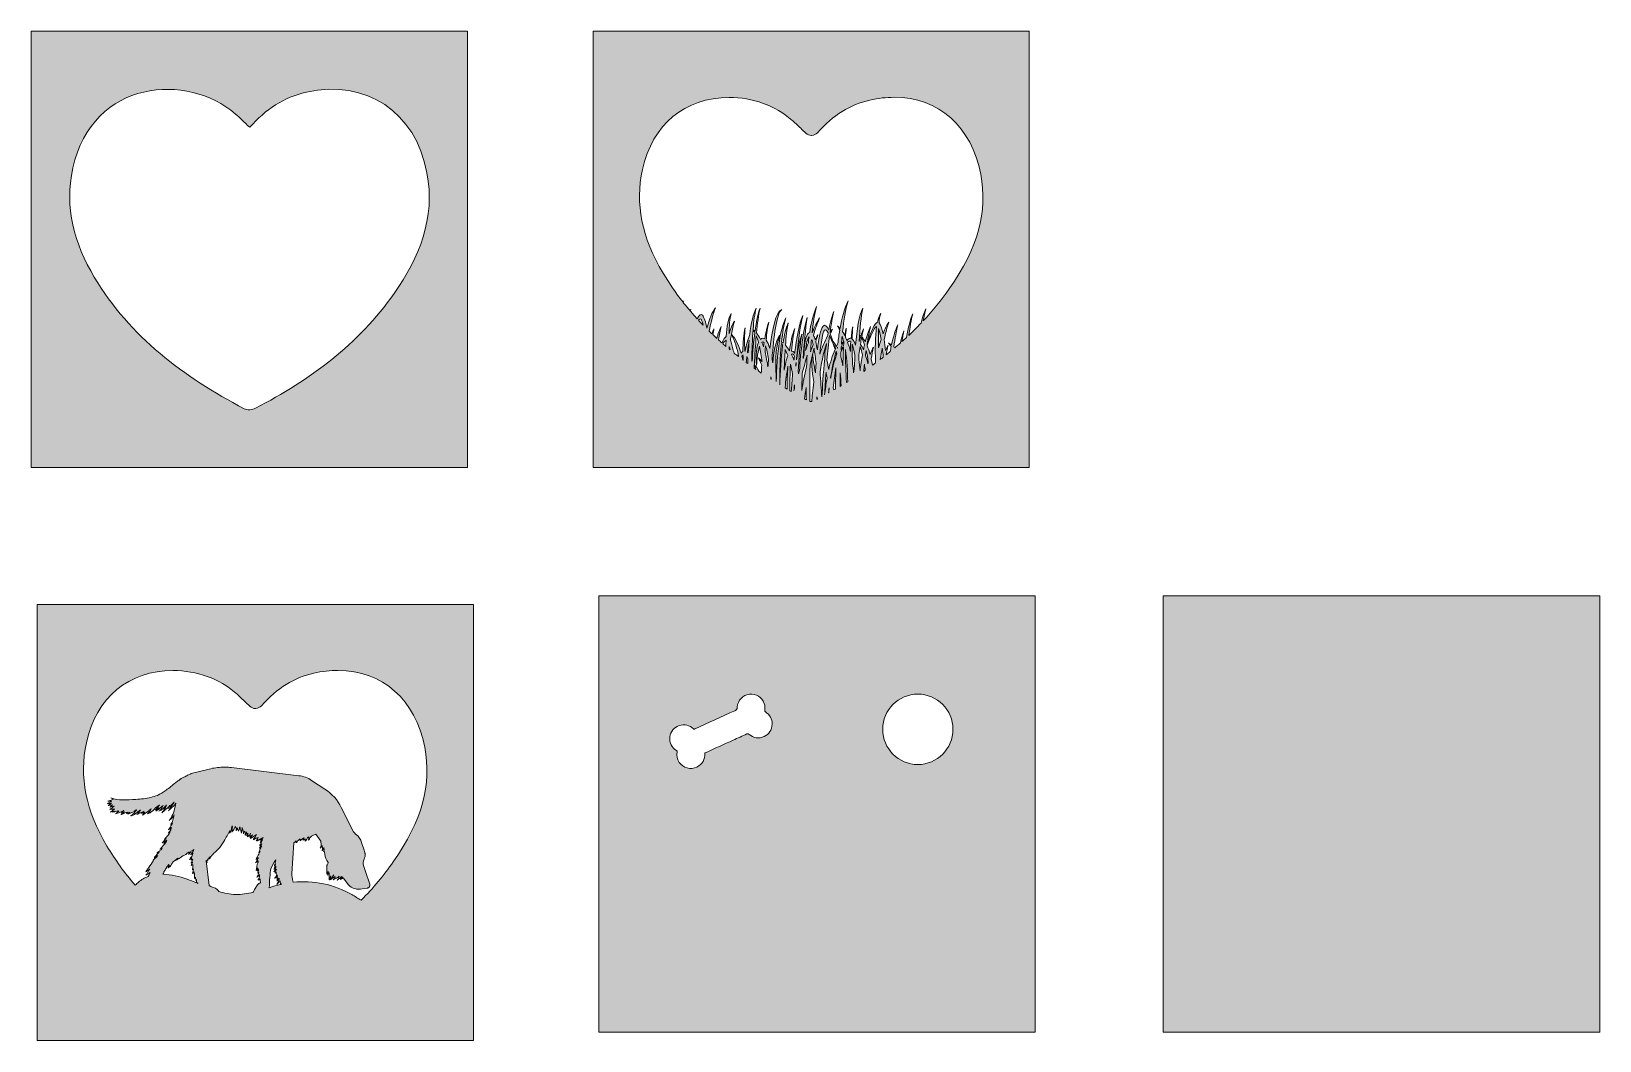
# Model space of a CAD drawing. Extents: x 259 to 1424, y -885 to -136.
import ezdxf

# ---------------------------------------------------------------- set-up
doc = ezdxf.new("R2010")
doc.units = 0
doc.header["$MEASUREMENT"] = 0
doc.layers.add('Layer 1', color=7, linetype='Continuous', lineweight=0)

msp = doc.modelspace()

# ---------------------------------------------------------------- hatches: boundary and pattern name
at = {"layer": 'Layer 1', "true_color": 0x222a39, "transparency": 33554687}
h = msp.add_hatch(color=179, dxfattribs=at)
h.dxf.hatch_style = 2
edge = h.paths.add_edge_path()
edge.add_spline(control_points=[(528.3, -330.3), (501.9, -368.1), (465.9, -394.6), (425.4, -415.6), (423.1, -416.8), (419.2, -417.1), (417, -415.9), (372.1, -392.3), (332.3, -362.7), (305.7, -318.3), (290.8, -293.2), (283.2, -266.7), (289.8, -237.1), (304.3, -170.9), (375.6, -166.2), (410.4, -197), (413.8, -199.9), (416.9, -203), (421.1, -206.9), (432.8, -193.7), (446.5, -184.5), (463.2, -180.8), (507.8, -170.9), (544.2, -195.5), (552.7, -240.6), (559.2, -274.6), (547, -303.5), (528.3, -330.3)], knot_values=[0, 0, 0, 0, 1, 1, 1, 2, 2, 2, 3, 3, 3, 4, 4, 4, 5, 5, 5, 6, 6, 6, 7, 7, 7, 8, 8, 8, 9, 9, 9, 9], degree=3, periodic=0)
edge = h.paths.add_edge_path()
edge.add_spline(control_points=[(258.9, -135.6), (258.9, -135.6), (258.9, -459.6), (258.9, -459.6), (258.9, -459.6), (582.9, -459.6), (582.9, -459.6), (582.9, -459.6), (582.9, -135.6), (582.9, -135.6), (582.9, -135.6), (258.9, -135.6), (258.9, -135.6)], knot_values=[0, 0, 0, 0, 1, 1, 1, 2, 2, 2, 3, 3, 3, 4, 4, 4, 4], degree=3, periodic=0)
at = {"layer": 'Layer 1', "true_color": 0x000000, "transparency": 33554687}
h = msp.add_hatch(color=18, dxfattribs=at)
h.dxf.hatch_style = 2
edge = h.paths.add_edge_path()
edge.add_spline(control_points=[(837.1, -410.6), (837.1, -405.7), (837, -395.4), (837.3, -383.7), (838.2, -379.3), (839.2, -375), (840.2, -371), (840.7, -374.3), (841.3, -378.2), (841.7, -382.3), (841.6, -384.5), (841.4, -386.7), (841.2, -389), (841.2, -389), (841.2, -389.1), (841.2, -389.2), (840.2, -384), (839.4, -379.1), (839.3, -375), (837.9, -380.1), (838.7, -388), (840.1, -395.9), (839.2, -402), (838.7, -407.3), (838.5, -410.6), (838.2, -410.6), (837.9, -410.6), (837.6, -410.6), (837.4, -410.6), (837.3, -410.6), (837.1, -410.6)], knot_values=[0, 0, 0, 0, 1, 1, 1, 2, 2, 2, 3, 3, 3, 4, 4, 4, 5, 5, 5, 6, 6, 6, 7, 7, 7, 8, 8, 8, 9, 9, 9, 10, 10, 10, 10], degree=3, periodic=0)
edge = h.paths.add_edge_path()
edge.add_spline(control_points=[(834.4, -400.1), (834.4, -403.8), (834.4, -407), (834.5, -409.3), (834, -409.1), (833.6, -408.8), (833.1, -408.6), (833.5, -406), (833.9, -403.1), (834.4, -400.1)], knot_values=[0, 0, 0, 0, 1, 1, 1, 2, 2, 2, 3, 3, 3, 3], degree=3, periodic=0)
edge = h.paths.add_edge_path()
edge.add_spline(control_points=[(833.9, -372.8), (834.5, -368.2), (835.3, -363.6), (836.5, -362.6), (836.3, -364), (836.1, -365.5), (836, -366.9), (835.3, -368.9), (834.6, -370.8), (833.9, -372.8)], knot_values=[0, 0, 0, 0, 1, 1, 1, 2, 2, 2, 3, 3, 3, 3], degree=3, periodic=0)
edge = h.paths.add_edge_path()
edge.add_spline(control_points=[(835.1, -376.2), (834.9, -379.1), (834.8, -382), (834.7, -384.8), (833.2, -390.8), (832, -396.9), (831.1, -402.3), (831.1, -398.7), (831.3, -394.3), (831.5, -389.5), (832.6, -385.2), (833.9, -380.7), (835.1, -376.2)], knot_values=[0, 0, 0, 0, 1, 1, 1, 2, 2, 2, 3, 3, 3, 4, 4, 4, 4], degree=3, periodic=0)
edge = h.paths.add_edge_path()
edge.add_spline(control_points=[(826.7, -383.9), (826.7, -383.1), (826.8, -382.3), (826.9, -381.5), (826.9, -381.8), (827, -382.1), (827, -382.3), (827, -383), (826.9, -383.7), (826.8, -384.4), (826.8, -384.3), (826.7, -384.1), (826.7, -383.9)], knot_values=[0, 0, 0, 0, 1, 1, 1, 2, 2, 2, 3, 3, 3, 4, 4, 4, 4], degree=3, periodic=0)
edge = h.paths.add_edge_path()
edge.add_spline(control_points=[(824.3, -390.1), (823.9, -394.8), (823.6, -399.3), (823.3, -403.2), (823, -402.9), (822.6, -402.7), (822.2, -402.5), (822.2, -396.8), (822.4, -389.9), (822.7, -382.9), (823.3, -385.3), (823.8, -387.7), (824.3, -390.1)], knot_values=[0, 0, 0, 0, 1, 1, 1, 2, 2, 2, 3, 3, 3, 4, 4, 4, 4], degree=3, periodic=0)
edge = h.paths.add_edge_path()
edge.add_spline(control_points=[(825.8, -399.8), (825.8, -400.1), (825.8, -400.5), (825.7, -400.9), (825.6, -401.5), (825.5, -402), (825.3, -402.6), (825.4, -401.2), (825.5, -399.7), (825.6, -398.3), (825.7, -398.8), (825.7, -399.3), (825.8, -399.8)], knot_values=[0, 0, 0, 0, 1, 1, 1, 2, 2, 2, 3, 3, 3, 4, 4, 4, 4], degree=3, periodic=0)
edge = h.paths.add_edge_path()
edge.add_spline(control_points=[(825.3, -379.9), (824.7, -378.4), (824.1, -377), (823.5, -375.7), (823.6, -375.6), (823.7, -375.4), (823.8, -375.3), (824.5, -374.9), (825.1, -375.5), (825.6, -376.9), (825.5, -377.9), (825.4, -378.9), (825.3, -379.9)], knot_values=[0, 0, 0, 0, 1, 1, 1, 2, 2, 2, 3, 3, 3, 4, 4, 4, 4], degree=3, periodic=0)
edge = h.paths.add_edge_path()
edge.add_spline(control_points=[(818.1, -387.3), (818.2, -382.2), (818.4, -377), (818.8, -371.9), (819.5, -373.4), (820.2, -374.9), (820.7, -376.5), (819.6, -379.2), (818.8, -383), (818.1, -387.3)], knot_values=[0, 0, 0, 0, 1, 1, 1, 2, 2, 2, 3, 3, 3, 3], degree=3, periodic=0)
edge = h.paths.add_edge_path()
edge.add_spline(control_points=[(820.8, -384.4), (820.4, -390.3), (820.2, -396.2), (820.2, -401.3), (819.7, -401), (819.2, -400.8), (818.7, -400.5), (819.2, -395.1), (819.9, -389.2), (820.8, -384.4)], knot_values=[0, 0, 0, 0, 1, 1, 1, 2, 2, 2, 3, 3, 3, 3], degree=3, periodic=0)
edge = h.paths.add_edge_path()
edge.add_spline(control_points=[(814.8, -398.1), (814.7, -398.1), (814.7, -398.1), (814.7, -398), (814.7, -389.2), (815, -377.9), (816, -367.4), (816.3, -367.8), (816.6, -368.3), (816.9, -368.7), (815.6, -378.3), (815, -389.2), (814.8, -398.1)], knot_values=[0, 0, 0, 0, 1, 1, 1, 2, 2, 2, 3, 3, 3, 4, 4, 4, 4], degree=3, periodic=0)
edge = h.paths.add_edge_path()
edge.add_spline(control_points=[(808.1, -394), (808.1, -393.4), (808.2, -392.8), (808.2, -392.2), (808.3, -392.8), (808.3, -393.5), (808.4, -394.2), (808.3, -394.1), (808.2, -394), (808.1, -394)], knot_values=[0, 0, 0, 0, 1, 1, 1, 2, 2, 2, 3, 3, 3, 3], degree=3, periodic=0)
edge = h.paths.add_edge_path()
edge.add_spline(control_points=[(795.8, -383.4), (796.3, -384.4), (796.7, -385.5), (797, -386.7), (796.6, -386.4), (796.2, -386.1), (795.7, -385.7), (795.8, -385), (795.8, -384.2), (795.8, -383.4)], knot_values=[0, 0, 0, 0, 1, 1, 1, 2, 2, 2, 3, 3, 3, 3], degree=3, periodic=0)
edge = h.paths.add_edge_path()
edge.add_spline(control_points=[(794.2, -380.6), (794.1, -380.5), (794.1, -380.3), (794, -380.2), (794.1, -372.3), (794.4, -364.2), (794.9, -357.1), (795.4, -357.8), (795.8, -358.6), (796.2, -359.4), (795.3, -366.2), (794.7, -373.5), (794.2, -380.6)], knot_values=[0, 0, 0, 0, 1, 1, 1, 2, 2, 2, 3, 3, 3, 4, 4, 4, 4], degree=3, periodic=0)
edge = h.paths.add_edge_path()
edge.add_spline(control_points=[(802.7, -369.9), (802.3, -368.7), (801.9, -367.5), (801.4, -366.4), (801.8, -366.2), (802.1, -366.2), (802.6, -366.5), (802.7, -366.6), (802.9, -366.8), (803.1, -367.1), (802.9, -368), (802.8, -369), (802.7, -369.9)], knot_values=[0, 0, 0, 0, 1, 1, 1, 2, 2, 2, 3, 3, 3, 4, 4, 4, 4], degree=3, periodic=0)
edge = h.paths.add_edge_path()
edge.add_spline(control_points=[(803.8, -373.6), (803.9, -372.2), (804, -370.8), (804.2, -369.3), (805, -371.7), (805.8, -375.2), (806.5, -379.2), (806.3, -381.1), (806.1, -383), (806, -384.9), (805.4, -381), (804.7, -377.2), (803.8, -373.6)], knot_values=[0, 0, 0, 0, 1, 1, 1, 2, 2, 2, 3, 3, 3, 4, 4, 4, 4], degree=3, periodic=0)
edge = h.paths.add_edge_path()
edge.add_spline(control_points=[(797.5, -383.7), (797.5, -383.7), (798.2, -374.6), (799.7, -369.5), (800.6, -373.2), (801.1, -377.1), (801.5, -381), (800.7, -379.9), (799.8, -378.9), (798.9, -378.1), (799.8, -379.7), (800.6, -381.5), (801.4, -383.5), (801.2, -385.5), (801.1, -387.4), (801, -389.4), (800.4, -388.9), (799.8, -388.5), (799.1, -388.1), (798.2, -386.2), (797.1, -384.5), (795.9, -383.2), (796.2, -376.2), (796.7, -368.9), (797.3, -361.9), (797.9, -363.4), (798.5, -365), (799, -366.7), (797.6, -369.7), (796.9, -375.1), (797.5, -383.7)], knot_values=[0, 0, 0, 0, 1, 1, 1, 2, 2, 2, 3, 3, 3, 4, 4, 4, 5, 5, 5, 6, 6, 6, 7, 7, 7, 8, 8, 8, 9, 9, 9, 10, 10, 10, 10], degree=3, periodic=0)
edge = h.paths.add_edge_path()
edge.add_spline(control_points=[(790.7, -373.8), (791, -370.8), (791.5, -367.8), (792.1, -365.1), (791.8, -368.1), (791.5, -371.3), (791.4, -374.5), (791.1, -374.3), (790.9, -374), (790.7, -373.8)], knot_values=[0, 0, 0, 0, 1, 1, 1, 2, 2, 2, 3, 3, 3, 3], degree=3, periodic=0)
edge = h.paths.add_edge_path()
edge.add_spline(control_points=[(789.9, -381.6), (790, -380.1), (790.2, -378.6), (790.3, -377.1), (790.6, -377.7), (790.9, -378.4), (791.1, -379.2), (791.1, -380.2), (791, -381.3), (791, -382.4), (790.6, -382.1), (790.3, -381.8), (789.9, -381.6)], knot_values=[0, 0, 0, 0, 1, 1, 1, 2, 2, 2, 3, 3, 3, 4, 4, 4, 4], degree=3, periodic=0)
edge = h.paths.add_edge_path()
edge.add_spline(control_points=[(786.6, -377), (786.9, -376.5), (787.1, -376.1), (787.4, -375.8), (787.5, -377.1), (787.5, -378.5), (787.6, -379.8), (787.5, -379.8), (787.4, -379.7), (787.3, -379.6), (787.1, -378.7), (786.9, -377.8), (786.6, -377)], knot_values=[0, 0, 0, 0, 1, 1, 1, 2, 2, 2, 3, 3, 3, 4, 4, 4, 4], degree=3, periodic=0)
edge = h.paths.add_edge_path()
edge.add_spline(control_points=[(780.2, -372.8), (779.6, -369.6), (778.9, -366.9), (778.1, -365), (778.3, -363.5), (778.6, -362.1), (778.8, -360.7), (781.4, -365.4), (783.1, -371.2), (784.2, -377.2), (783.1, -376.4), (782, -375.5), (780.9, -374.7), (780.7, -374), (780.4, -373.4), (780.2, -372.8)], knot_values=[0, 0, 0, 0, 1, 1, 1, 2, 2, 2, 3, 3, 3, 4, 4, 4, 5, 5, 5, 5], degree=3, periodic=0)
edge = h.paths.add_edge_path()
edge.add_spline(control_points=[(777.2, -370.5), (777.3, -370.2), (777.3, -370), (777.3, -369.7), (777.5, -370.5), (777.7, -371.3), (777.9, -372.2), (777.7, -372.1), (777.5, -371.9), (777.3, -371.7), (777.3, -371.3), (777.3, -370.9), (777.2, -370.5)], knot_values=[0, 0, 0, 0, 1, 1, 1, 2, 2, 2, 3, 3, 3, 4, 4, 4, 4], degree=3, periodic=0)
edge = h.paths.add_edge_path()
edge.add_spline(control_points=[(772.4, -367.6), (773.3, -366.2), (774.2, -365.3), (774.9, -365.1), (774.8, -366.6), (774.8, -368.1), (774.8, -369.6), (774, -369), (773.2, -368.3), (772.4, -367.6)], knot_values=[0, 0, 0, 0, 1, 1, 1, 2, 2, 2, 3, 3, 3, 3], degree=3, periodic=0)
edge = h.paths.add_edge_path()
edge.add_spline(control_points=[(754.4, -350.2), (755.1, -349.3), (755.8, -348.9), (756.3, -349.5), (756.9, -350), (757.4, -351.6), (757.9, -353.9), (756.7, -352.7), (755.5, -351.4), (754.4, -350.2)], knot_values=[0, 0, 0, 0, 1, 1, 1, 2, 2, 2, 3, 3, 3, 3], degree=3, periodic=0)
edge = h.paths.add_edge_path()
edge.add_spline(control_points=[(839.6, -368.3), (839, -370), (838.3, -371.8), (837.7, -373.7), (837.9, -371.1), (838, -368.5), (838.2, -365.9), (838.4, -365.5), (838.5, -365), (838.6, -364.6), (839, -365.5), (839.3, -366.8), (839.6, -368.3)], knot_values=[0, 0, 0, 0, 1, 1, 1, 2, 2, 2, 3, 3, 3, 4, 4, 4, 4], degree=3, periodic=0)
edge = h.paths.add_edge_path()
edge.add_spline(control_points=[(842.9, -408.6), (842.7, -408.7), (842.6, -408.8), (842.4, -408.9), (842.4, -408.3), (842.4, -407.6), (842.4, -407), (842.6, -407.5), (842.7, -408.1), (842.9, -408.6)], knot_values=[0, 0, 0, 0, 1, 1, 1, 2, 2, 2, 3, 3, 3, 3], degree=3, periodic=0)
edge = h.paths.add_edge_path()
edge.add_spline(control_points=[(889.4, -379.4), (889.8, -376.5), (890.3, -373.7), (890.9, -371), (891.1, -373.1), (891.4, -375.3), (891.6, -377.7), (890.9, -378.2), (890.1, -378.8), (889.4, -379.4)], knot_values=[0, 0, 0, 0, 1, 1, 1, 2, 2, 2, 3, 3, 3, 3], degree=3, periodic=0)
edge = h.paths.add_edge_path()
edge.add_spline(control_points=[(888.2, -356.3), (888.8, -357.9), (889.4, -360.8), (890, -364.4), (889.4, -366.5), (888.8, -368.6), (888.2, -370.8), (888, -365.6), (888, -360.7), (888.2, -356.3)], knot_values=[0, 0, 0, 0, 1, 1, 1, 2, 2, 2, 3, 3, 3, 3], degree=3, periodic=0)
edge = h.paths.add_edge_path()
edge.add_spline(control_points=[(883.6, -383.6), (883.4, -382), (883.1, -380.4), (882.7, -378.9), (883.1, -375.7), (883.7, -372.7), (884.3, -370.2), (883.4, -371.6), (882.6, -373.5), (881.9, -375.7), (881.2, -373.4), (880.5, -371.1), (879.6, -369.1), (882, -362.5), (884.8, -355.5), (886.7, -354.9), (885.6, -362.1), (885.5, -371.6), (885.9, -381), (885.8, -381.3), (885.8, -381.7), (885.7, -382.1), (885, -382.6), (884.3, -383.1), (883.6, -383.6)], knot_values=[0, 0, 0, 0, 1, 1, 1, 2, 2, 2, 3, 3, 3, 4, 4, 4, 5, 5, 5, 6, 6, 6, 7, 7, 7, 8, 8, 8, 8], degree=3, periodic=0)
edge = h.paths.add_edge_path()
edge.add_spline(control_points=[(878.4, -376.3), (878.6, -375), (878.7, -373.8), (878.9, -372.7), (879.6, -375.4), (880.1, -378.3), (880.5, -381.2), (880.4, -381.7), (880.3, -382.2), (880.2, -382.7), (879.7, -380.5), (879.1, -378.3), (878.4, -376.3)], knot_values=[0, 0, 0, 0, 1, 1, 1, 2, 2, 2, 3, 3, 3, 4, 4, 4, 4], degree=3, periodic=0)
edge = h.paths.add_edge_path()
edge.add_spline(control_points=[(877.6, -382.9), (877.9, -384.4), (878.1, -385.9), (878.2, -387.4), (877.8, -387.7), (877.5, -387.9), (877.1, -388.2), (877.3, -386.4), (877.4, -384.7), (877.6, -382.9)], knot_values=[0, 0, 0, 0, 1, 1, 1, 2, 2, 2, 3, 3, 3, 3], degree=3, periodic=0)
edge = h.paths.add_edge_path()
edge.add_spline(control_points=[(874.7, -368.1), (874.9, -366.3), (875.2, -364.6), (875.5, -363), (876.4, -364.7), (877.1, -366.5), (877.7, -368.4), (877.4, -369.7), (877.2, -371), (876.9, -372.3), (876.2, -370.7), (875.5, -369.3), (874.7, -368.1)], knot_values=[0, 0, 0, 0, 1, 1, 1, 2, 2, 2, 3, 3, 3, 4, 4, 4, 4], degree=3, periodic=0)
edge = h.paths.add_edge_path()
edge.add_spline(control_points=[(876.2, -375.8), (875.5, -379.7), (874.9, -383.7), (874.4, -387.7), (874.2, -384.9), (873.8, -382.1), (873.4, -379.3), (873.4, -378.2), (873.4, -377.1), (873.5, -376), (873.8, -373.9), (874.1, -371.8), (874.4, -369.7), (875.1, -371.6), (875.7, -373.7), (876.2, -375.8)], knot_values=[0, 0, 0, 0, 1, 1, 1, 2, 2, 2, 3, 3, 3, 4, 4, 4, 5, 5, 5, 5], degree=3, periodic=0)
edge = h.paths.add_edge_path()
edge.add_spline(control_points=[(868.5, -367.9), (869.3, -369.7), (870, -372.7), (870.6, -376.1), (870.5, -378.7), (870.4, -381.4), (870.3, -384), (870.1, -385.8), (869.8, -387.5), (869.6, -389.3), (869.4, -387), (869.1, -384.8), (868.8, -382.5), (868.6, -377.7), (868.5, -372.7), (868.5, -367.9)], knot_values=[0, 0, 0, 0, 1, 1, 1, 2, 2, 2, 3, 3, 3, 4, 4, 4, 5, 5, 5, 5], degree=3, periodic=0)
edge = h.paths.add_edge_path()
edge.add_spline(control_points=[(865.1, -366.4), (866, -365.7), (866.7, -365.4), (867.2, -365.8), (867.3, -365.9), (867.4, -366), (867.5, -366.1), (867.4, -368.4), (867.2, -370.9), (867.2, -373.4), (866.6, -371), (865.9, -368.6), (865.1, -366.4)], knot_values=[0, 0, 0, 0, 1, 1, 1, 2, 2, 2, 3, 3, 3, 4, 4, 4, 4], degree=3, periodic=0)
edge = h.paths.add_edge_path()
edge.add_spline(control_points=[(860.3, -398.9), (860, -399), (859.8, -399.2), (859.5, -399.3), (859.5, -396.2), (859.5, -392.8), (859.6, -389.2), (860, -392.5), (860.2, -395.7), (860.3, -398.9)], knot_values=[0, 0, 0, 0, 1, 1, 1, 2, 2, 2, 3, 3, 3, 3], degree=3, periodic=0)
edge = h.paths.add_edge_path()
edge.add_spline(control_points=[(862.1, -370.2), (861.8, -374.6), (861.7, -379.4), (861.7, -384), (861.2, -381.7), (860.7, -379.5), (860, -377.4), (860.1, -376), (860.2, -374.6), (860.3, -373.2), (860.9, -372.1), (861.5, -371.1), (862.1, -370.2)], knot_values=[0, 0, 0, 0, 1, 1, 1, 2, 2, 2, 3, 3, 3, 4, 4, 4, 4], degree=3, periodic=0)
edge = h.paths.add_edge_path()
edge.add_spline(control_points=[(860.6, -368), (860.7, -366), (860.9, -364), (861.1, -362), (861.5, -363.2), (861.8, -364.4), (862.2, -365.7), (861.6, -366.4), (861.1, -367.2), (860.6, -368)], knot_values=[0, 0, 0, 0, 1, 1, 1, 2, 2, 2, 3, 3, 3, 3], degree=3, periodic=0)
edge = h.paths.add_edge_path()
edge.add_spline(control_points=[(862.2, -365.9), (862.3, -366.1), (862.3, -366.3), (862.4, -366.5), (862.3, -367.3), (862.3, -368), (862.2, -368.8), (861.6, -369.8), (861, -370.9), (860.3, -372.2), (860.3, -371.5), (860.4, -370.9), (860.4, -370.2), (861, -368.6), (861.6, -367.2), (862.2, -365.9)], knot_values=[0, 0, 0, 0, 1, 1, 1, 2, 2, 2, 3, 3, 3, 4, 4, 4, 5, 5, 5, 5], degree=3, periodic=0)
edge = h.paths.add_edge_path()
edge.add_spline(control_points=[(854.4, -400.4), (854.9, -395.7), (855.6, -390.6), (856.5, -385.5), (856.3, -391.2), (856.2, -396.6), (856.2, -401.3), (855.7, -401.5), (855.3, -401.8), (854.9, -402), (854.7, -401.5), (854.6, -400.9), (854.4, -400.4)], knot_values=[0, 0, 0, 0, 1, 1, 1, 2, 2, 2, 3, 3, 3, 4, 4, 4, 4], degree=3, periodic=0)
edge = h.paths.add_edge_path()
edge.add_spline(control_points=[(851.4, -400.4), (851.5, -400.5), (851.5, -400.6), (851.5, -400.7), (851.4, -401.9), (851.2, -403), (851.1, -404.1), (851.1, -404.2), (851, -404.2), (851, -404.2), (851.1, -403), (851.3, -401.7), (851.4, -400.4)], knot_values=[0, 0, 0, 0, 1, 1, 1, 2, 2, 2, 3, 3, 3, 4, 4, 4, 4], degree=3, periodic=0)
edge = h.paths.add_edge_path()
edge.add_spline(control_points=[(850.3, -361.9), (848, -365.8), (846.1, -370.6), (844.5, -375.5), (845.5, -366.3), (846.7, -358.9), (848, -357.5), (848.7, -356.7), (849.7, -357.6), (850.7, -359.5), (850.6, -360.3), (850.5, -361.1), (850.3, -361.9)], knot_values=[0, 0, 0, 0, 1, 1, 1, 2, 2, 2, 3, 3, 3, 4, 4, 4, 4], degree=3, periodic=0)
edge = h.paths.add_edge_path()
edge.add_spline(control_points=[(849.9, -393.1), (849.1, -397.6), (848.5, -401.9), (848.1, -405.6), (848.3, -401.1), (848.6, -395.2), (849.1, -388.7), (849.3, -390.1), (849.6, -391.6), (849.9, -393.1)], knot_values=[0, 0, 0, 0, 1, 1, 1, 2, 2, 2, 3, 3, 3, 3], degree=3, periodic=0)
edge = h.paths.add_edge_path()
edge.add_spline(control_points=[(855.8, -371.9), (853.8, -376.4), (852.3, -381.6), (851.1, -386.8), (850.6, -384.5), (850.2, -382.1), (849.8, -379.9), (850.4, -373.8), (851, -367.5), (851.8, -361.5), (853.1, -364.3), (854.5, -368.2), (855.8, -371.9)], knot_values=[0, 0, 0, 0, 1, 1, 1, 2, 2, 2, 3, 3, 3, 4, 4, 4, 4], degree=3, periodic=0)
edge = h.paths.add_edge_path()
edge.add_spline(control_points=[(855.9, -371.5), (855.6, -370.2), (855.2, -369), (854.9, -367.9), (855.3, -368.9), (855.7, -370), (856.1, -371.1), (856.1, -371.2), (856, -371.3), (855.9, -371.5)], knot_values=[0, 0, 0, 0, 1, 1, 1, 2, 2, 2, 3, 3, 3, 3], degree=3, periodic=0)
edge = h.paths.add_edge_path()
edge.add_spline(control_points=[(857, -375.6), (855, -381), (853.6, -387.2), (852.6, -393.2), (852.6, -393.1), (852.5, -393), (852.5, -392.8), (853.5, -386.6), (854.8, -379.9), (856.5, -374), (856.6, -374.5), (856.8, -375.1), (857, -375.6)], knot_values=[0, 0, 0, 0, 1, 1, 1, 2, 2, 2, 3, 3, 3, 4, 4, 4, 4], degree=3, periodic=0)
edge = h.paths.add_edge_path()
edge.add_spline(control_points=[(857.2, -375.1), (857.2, -375.2), (857.1, -375.3), (857.1, -375.3), (856.9, -374.8), (856.7, -374.2), (856.6, -373.6), (856.6, -373.4), (856.7, -373.3), (856.7, -373.1), (856.9, -373.6), (857.1, -374.2), (857.2, -374.8), (857.2, -374.9), (857.2, -375), (857.2, -375.1)], knot_values=[0, 0, 0, 0, 1, 1, 1, 2, 2, 2, 3, 3, 3, 4, 4, 4, 5, 5, 5, 5], degree=3, periodic=0)
edge = h.paths.add_edge_path()
edge.add_spline(control_points=[(857.5, -370.8), (857.5, -370.7), (857.6, -370.5), (857.6, -370.3), (857.6, -370.5), (857.6, -370.8), (857.5, -371), (857.5, -371), (857.5, -370.9), (857.5, -370.8)], knot_values=[0, 0, 0, 0, 1, 1, 1, 2, 2, 2, 3, 3, 3, 3], degree=3, periodic=0)
edge = h.paths.add_edge_path()
edge.add_spline(control_points=[(845.9, -407), (845.6, -401.7), (845.2, -395), (844.7, -388.3), (845.8, -381.3), (847.4, -373.9), (849.5, -367.4), (849.3, -368.9), (849.1, -370.4), (848.9, -371.9), (848.9, -371.5), (848.9, -371.2), (848.8, -370.8), (848.3, -372.9), (848.1, -375.6), (848.2, -378.6), (847, -389.7), (846.4, -400.4), (846.1, -406.9), (846, -407), (845.9, -407), (845.9, -407)], knot_values=[0, 0, 0, 0, 1, 1, 1, 2, 2, 2, 3, 3, 3, 4, 4, 4, 5, 5, 5, 6, 6, 6, 7, 7, 7, 7], degree=3, periodic=0)
edge = h.paths.add_edge_path()
edge.add_spline(control_points=[(864.3, -396.4), (863.9, -389.1), (863.5, -380.3), (863.5, -371.9), (864.8, -379.8), (865.1, -388.2), (865.2, -395.9), (864.9, -396.1), (864.6, -396.3), (864.3, -396.4)], knot_values=[0, 0, 0, 0, 1, 1, 1, 2, 2, 2, 3, 3, 3, 3], degree=3, periodic=0)
edge = h.paths.add_edge_path()
edge.add_spline(control_points=[(712.8, -238.3), (720.2, -204.8), (744.2, -184.7), (777.2, -184.7), (794.6, -184.7), (811.6, -190.8), (823.6, -201.5), (825.8, -203.3), (827.9, -205.3), (830.3, -207.6), (831.5, -208.8), (832.8, -210), (834.2, -211.3), (835.3, -212.3), (836.7, -212.9), (838.3, -212.9), (838.4, -212.9), (838.5, -212.9), (838.5, -212.9), (840.2, -212.8), (841.7, -212.1), (842.8, -210.9), (854.3, -197.8), (867, -189.9), (881.7, -186.7), (887.8, -185.3), (893.8, -184.6), (899.6, -184.6), (932.7, -184.6), (957.4, -206.5), (964, -241.7), (969.3, -269.8), (962.1, -296), (940.6, -326.9), (934.8, -335.2), (928.3, -343.1), (921.3, -350.7), (921.8, -347.5), (922.4, -344.5), (923.2, -341.7), (921.8, -344.8), (920.7, -348.4), (919.7, -352.3), (916.8, -355.4), (913.7, -358.5), (910.6, -361.5), (911.4, -355.5), (912.4, -350), (913.5, -345.5), (911.7, -349.7), (910.2, -355.9), (909, -362.9), (907.8, -364), (906.7, -365.1), (905.5, -366.1), (905.9, -363.2), (906.4, -360.4), (907, -358), (906, -360.6), (905.1, -363.7), (904.4, -367.1), (903, -368.3), (901.6, -369.5), (900.2, -370.7), (899.9, -370.5), (899.7, -370.2), (899.5, -370), (900.3, -363.9), (901.3, -358.3), (902.5, -353.6), (900.6, -357.2), (899.1, -362.5), (897.8, -368.5), (897, -367.9), (896.2, -367.4), (895.4, -367.1), (896.1, -367.9), (896.9, -368.8), (897.5, -369.7), (897.3, -371), (897.1, -372.2), (896.8, -373.5), (895.8, -374.3), (894.8, -375.1), (893.8, -375.9), (894.2, -373.4), (894.7, -371), (895.2, -368.9), (894.5, -370), (893.9, -371.3), (893.3, -372.8), (893, -369.9), (892.7, -367.1), (892.3, -364.5), (893.3, -359.7), (894.5, -355.3), (895.8, -351.7), (894.2, -353.7), (892.8, -356.7), (891.5, -360.2), (890.6, -356.3), (889.7, -353.4), (888.5, -352.2), (888.5, -352.2), (888.5, -352.1), (888.5, -352.1), (888.7, -349.5), (889.1, -347.2), (889.7, -345.3), (888.7, -346.8), (887.9, -349), (887.3, -351.7), (885.4, -352), (883.1, -356.9), (879.6, -368.2), (880.3, -363.3), (881.2, -358.7), (882.2, -354.9), (880.7, -357.8), (879.4, -361.7), (878.2, -366.3), (877.5, -364.9), (876.6, -363.6), (875.6, -362.5), (876, -360.4), (876.5, -358.4), (876.9, -356.6), (876.2, -358), (875.6, -359.8), (875, -361.8), (874.9, -361.7), (874.8, -361.6), (874.7, -361.5), (874.8, -361.6), (874.9, -361.8), (874.9, -361.9), (874.5, -363.2), (874.1, -364.6), (873.8, -366), (874.2, -356.3), (875, -347.3), (876.5, -341.3), (873.6, -346.6), (872, -357.2), (871.1, -368.8), (870.4, -366.7), (869.6, -365.1), (868.6, -364.2), (868.6, -360.9), (868.8, -357.8), (869, -355), (868.4, -357.5), (868, -360.4), (867.7, -363.7), (866.8, -363.4), (865.8, -363.9), (864.7, -365.2), (864.3, -364.4), (864, -363.6), (863.6, -362.8), (863.7, -360.4), (863.9, -358.1), (864.1, -356), (863.6, -357.7), (863.3, -359.5), (863, -361.5), (862.5, -360.5), (862, -359.6), (861.4, -358.7), (862.3, -350.2), (863.6, -342.2), (865.5, -335.8), (862.8, -341.2), (860.9, -348.4), (859.5, -356.3), (858.9, -355.6), (858.2, -354.9), (857.6, -354.4), (858.2, -355.4), (858.8, -356.5), (859.3, -357.6), (858.7, -360.8), (858.3, -364.1), (857.9, -367.5), (857.5, -368.2), (857.2, -368.9), (856.8, -369.6), (856, -368.2), (855.2, -366.9), (854.2, -365.8), (853.5, -363.6), (852.8, -361.8), (852.2, -360.3), (852.8, -359), (853.4, -357.9), (854, -356.8), (853.3, -357.5), (852.7, -358.3), (852.1, -359.2), (852.9, -353.4), (853.9, -348), (854.9, -343.7), (853.4, -347.1), (852.2, -352), (851.1, -357.6), (849.5, -354.1), (848.2, -353.2), (847, -354.5), (845.1, -356.5), (843.7, -363.6), (842.7, -372.2), (842.3, -370), (841.9, -368), (841.5, -366.2), (842, -364.4), (842.5, -362.6), (843.1, -361.1), (842.4, -362.1), (841.7, -363.4), (841.1, -364.8), (840.7, -363.4), (840.2, -362.2), (839.7, -361.3), (841.2, -356.6), (842.8, -352.2), (844.3, -348.5), (842.5, -351.3), (840.6, -355.2), (838.8, -359.6), (839.5, -352.3), (840.6, -345.5), (842.1, -340), (839.7, -345.1), (838.1, -351.9), (837, -359.3), (834.9, -359.8), (832.8, -364.6), (832.8, -376.1), (832.6, -376.9), (832.3, -377.7), (832.1, -378.5), (832.8, -367.8), (833.8, -356.6), (835.2, -348.2), (832.1, -357.3), (830.3, -373.8), (829.4, -387.7), (829.1, -388.5), (828.9, -389.3), (828.7, -390.1), (828.6, -389.6), (828.6, -389), (828.5, -388.5), (829, -378.7), (829.8, -368.2), (831.2, -360.5), (829.5, -365.1), (828.2, -372.1), (827.3, -379.6), (827.3, -379.3), (827.2, -379), (827.1, -378.7), (828.3, -367), (829.8, -355), (831.8, -346.7), (829.2, -352.9), (827.2, -363.6), (825.8, -374.9), (825.1, -373.4), (824.2, -372.9), (823.4, -373.1), (823.9, -366.9), (824.8, -361), (825.9, -356.3), (824.1, -360.7), (822.8, -366.6), (822, -372.9), (821, -371.4), (820.1, -370), (819, -368.8), (819.4, -362.7), (820.1, -357), (821, -352.2), (819.3, -356), (818.1, -361.3), (817.2, -367.1), (816.8, -366.9), (816.5, -366.6), (816.1, -366.4), (816.8, -359.7), (817.8, -353.5), (819.2, -348.5), (817.1, -353), (815.6, -359), (814.5, -365.5), (814.4, -365.4), (814.4, -365.4), (814.3, -365.3), (814.3, -365.4), (814.4, -365.5), (814.5, -365.6), (812.9, -375.5), (812.3, -386.6), (812.2, -395.6), (811.5, -384.5), (811.2, -371.3), (814.7, -361.3), (811.6, -366.3), (810.1, -373.9), (809.5, -381.9), (809.3, -380.9), (809.2, -380), (809, -379.1), (810.2, -362.6), (812.2, -345.7), (816.2, -342.1), (811.8, -344.2), (809.1, -357), (807.3, -371.3), (806.6, -368.5), (805.6, -366.3), (804.6, -365), (805.1, -360.1), (805.8, -355.5), (806.6, -351.6), (805.4, -354.9), (804.4, -359.2), (803.6, -364), (802.6, -363.4), (801.5, -363.5), (800.5, -364.4), (799.6, -362.6), (798.6, -361), (797.5, -359.6), (798.2, -352.8), (799, -346.4), (800.1, -341.2), (798.5, -345.6), (797.3, -351.6), (796.4, -358.3), (795.9, -357.8), (795.5, -357.3), (795, -356.9), (795.4, -350.8), (796.1, -345.4), (797.2, -341.3), (795, -345.3), (793.5, -352.5), (792.5, -360.9), (791, -364.4), (789.9, -368.6), (789, -373.1), (788.9, -373.1), (788.9, -373), (788.8, -373), (788.5, -366.8), (788.5, -360.8), (789, -355.8), (787.8, -360.7), (787.4, -366.9), (787.4, -373.4), (786.9, -373.7), (786.4, -374.1), (786, -374.7), (784.3, -368.9), (782, -363.9), (778.8, -360.6), (779.5, -357.1), (780.2, -353.8), (781.1, -350.9), (779.5, -353.2), (778.2, -356.5), (777.1, -360.4), (777.2, -354.4), (777.6, -349.1), (778.7, -345.3), (776.5, -348.6), (775.4, -355), (775, -362.4), (774, -362.9), (773, -364.3), (771.7, -367), (770.8, -366.2), (770, -365.5), (769.2, -364.7), (769.8, -361.1), (770.5, -357.8), (771.2, -354.9), (770, -357.2), (768.9, -360.2), (768, -363.7), (767, -362.7), (766, -361.8), (765, -360.9), (765.3, -359.4), (765.6, -357.9), (765.9, -356.6), (765.4, -357.7), (764.9, -359), (764.4, -360.4), (763.7, -359.7), (763, -359), (762.3, -358.3), (763.7, -351.4), (765.3, -345.2), (767, -341), (764.6, -343.9), (762.5, -349.5), (760.6, -356.2), (759.7, -351.5), (758.6, -347.9), (757.3, -346.5), (756.2, -345.4), (755, -346.1), (753.4, -349.1), (751.6, -347.2), (749.9, -345.2), (748.2, -343.2), (748.4, -342.8), (748.5, -342.4), (748.6, -342), (748.4, -342.3), (748.3, -342.7), (748.1, -343.1), (746.3, -341.1), (744.7, -339), (743, -336.9), (743.2, -336.5), (743.4, -336.1), (743.5, -335.7), (743.3, -336), (743.1, -336.4), (742.9, -336.7), (737.5, -329.8), (732.5, -322.7), (728.1, -315.2), (712.2, -288.7), (707.2, -263.6), (712.8, -238.3)], knot_values=[0, 0, 0, 0, 1, 1, 1, 2, 2, 2, 3, 3, 3, 4, 4, 4, 5, 5, 5, 6, 6, 6, 7, 7, 7, 8, 8, 8, 9, 9, 9, 10, 10, 10, 11, 11, 11, 12, 12, 12, 13, 13, 13, 14, 14, 14, 15, 15, 15, 16, 16, 16, 17, 17, 17, 18, 18, 18, 19, 19, 19, 20, 20, 20, 21, 21, 21, 22, 22, 22, 23, 23, 23, 24, 24, 24, 25, 25, 25, 26, 26, 26, 27, 27, 27, 28, 28, 28, 29, 29, 29, 30, 30, 30, 31, 31, 31, 32, 32, 32, 33, 33, 33, 34, 34, 34, 35, 35, 35, 36, 36, 36, 37, 37, 37, 38, 38, 38, 39, 39, 39, 40, 40, 40, 41, 41, 41, 42, 42, 42, 43, 43, 43, 44, 44, 44, 45, 45, 45, 46, 46, 46, 47, 47, 47, 48, 48, 48, 49, 49, 49, 50, 50, 50, 51, 51, 51, 52, 52, 52, 53, 53, 53, 54, 54, 54, 55, 55, 55, 56, 56, 56, 57, 57, 57, 58, 58, 58, 59, 59, 59, 60, 60, 60, 61, 61, 61, 62, 62, 62, 63, 63, 63, 64, 64, 64, 65, 65, 65, 66, 66, 66, 67, 67, 67, 68, 68, 68, 69, 69, 69, 70, 70, 70, 71, 71, 71, 72, 72, 72, 73, 73, 73, 74, 74, 74, 75, 75, 75, 76, 76, 76, 77, 77, 77, 78, 78, 78, 79, 79, 79, 80, 80, 80, 81, 81, 81, 82, 82, 82, 83, 83, 83, 84, 84, 84, 85, 85, 85, 86, 86, 86, 87, 87, 87, 88, 88, 88, 89, 89, 89, 90, 90, 90, 91, 91, 91, 92, 92, 92, 93, 93, 93, 94, 94, 94, 95, 95, 95, 96, 96, 96, 97, 97, 97, 98, 98, 98, 99, 99, 99, 100, 100, 100, 101, 101, 101, 102, 102, 102, 103, 103, 103, 104, 104, 104, 105, 105, 105, 106, 106, 106, 107, 107, 107, 108, 108, 108, 109, 109, 109, 110, 110, 110, 111, 111, 111, 112, 112, 112, 113, 113, 113, 114, 114, 114, 115, 115, 115, 116, 116, 116, 117, 117, 117, 118, 118, 118, 119, 119, 119, 120, 120, 120, 121, 121, 121, 122, 122, 122, 123, 123, 123, 124, 124, 124, 125, 125, 125, 126, 126, 126, 127, 127, 127, 128, 128, 128, 129, 129, 129, 130, 130, 130, 131, 131, 131, 132, 132, 132, 133, 133, 133, 134, 134, 134, 135, 135, 135, 136, 136, 136, 137, 137, 137, 138, 138, 138, 139, 139, 139, 140, 140, 140, 141, 141, 141, 142, 142, 142, 143, 143, 143, 144, 144, 144, 145, 145, 145, 146, 146, 146, 146], degree=3, periodic=0)
edge = h.paths.add_edge_path()
edge.add_spline(control_points=[(676.1, -135.6), (676.1, -135.6), (676.1, -459.6), (676.1, -459.6), (676.1, -459.6), (1000.1, -459.6), (1000.1, -459.6), (1000.1, -459.6), (1000.1, -135.6), (1000.1, -135.6), (1000.1, -135.6), (676.1, -135.6), (676.1, -135.6)], knot_values=[0, 0, 0, 0, 1, 1, 1, 2, 2, 2, 3, 3, 3, 4, 4, 4, 4], degree=3, periodic=0)
h = msp.add_hatch(color=18, dxfattribs=at)
h.dxf.hatch_style = 2
edge = h.paths.add_edge_path()
edge.add_spline(control_points=[(917.3, -680.2), (902.9, -680.2), (891.2, -668.5), (891.2, -654), (891.2, -639.6), (902.9, -627.9), (917.3, -627.9), (931.7, -627.9), (943.4, -639.6), (943.4, -654), (943.4, -668.5), (931.7, -680.2), (917.3, -680.2)], knot_values=[0, 0, 0, 0, 1, 1, 1, 2, 2, 2, 3, 3, 3, 4, 4, 4, 4], degree=3, periodic=0)
edge = h.paths.add_edge_path()
edge.add_spline(control_points=[(803.1, -659.4), (799.1, -661.2), (795.3, -660.6), (792, -657.8), (791.4, -657.3), (791, -657.2), (790.3, -657.5), (787, -659.1), (783.5, -660.5), (780.2, -662.1), (773.3, -665.2), (766.5, -668.3), (759.7, -671.4), (759.5, -671.5), (759.3, -671.6), (759.1, -671.7), (759.3, -676.4), (757.4, -679.9), (753.2, -682.1), (748.8, -684.4), (742.8, -682.7), (740.1, -678.6), (738.6, -676.2), (738.1, -673.7), (738.6, -670.9), (738.7, -670.5), (738.5, -670.2), (738.1, -669.9), (734.4, -667.5), (732.6, -664.2), (733.2, -659.7), (733.7, -655.6), (736.1, -652.6), (740.1, -651.3), (744.1, -650), (747.7, -650.9), (750.7, -653.7), (750.9, -653.9), (751.1, -653.9), (751.4, -653.9), (751.6, -653.8), (751.8, -653.7), (752, -653.6), (761.7, -649.1), (771.5, -644.7), (781.3, -640.2), (782.6, -639.7), (783.1, -639), (783.2, -637.5), (783.5, -632.6), (787.3, -628.6), (792.2, -628), (797, -627.4), (801.6, -630.2), (803.2, -634.9), (803.8, -636.6), (804, -638.3), (803.6, -640.1), (803.5, -640.6), (803.6, -640.8), (804.1, -641.1), (807.4, -643.3), (809.3, -646.3), (809.1, -650.3), (809, -654.5), (806.9, -657.7), (803.1, -659.4)], knot_values=[0, 0, 0, 0, 1, 1, 1, 2, 2, 2, 3, 3, 3, 4, 4, 4, 5, 5, 5, 6, 6, 6, 7, 7, 7, 8, 8, 8, 9, 9, 9, 10, 10, 10, 11, 11, 11, 12, 12, 12, 13, 13, 13, 14, 14, 14, 15, 15, 15, 16, 16, 16, 17, 17, 17, 18, 18, 18, 19, 19, 19, 20, 20, 20, 21, 21, 21, 22, 22, 22, 22], degree=3, periodic=0)
edge = h.paths.add_edge_path()
edge.add_spline(control_points=[(680.4, -554.9), (680.4, -554.9), (680.4, -878.9), (680.4, -878.9), (680.4, -878.9), (1004.4, -878.9), (1004.4, -878.9), (1004.4, -878.9), (1004.4, -554.9), (1004.4, -554.9), (1004.4, -554.9), (680.4, -554.9), (680.4, -554.9)], knot_values=[0, 0, 0, 0, 1, 1, 1, 2, 2, 2, 3, 3, 3, 4, 4, 4, 4], degree=3, periodic=0)
at = {"layer": 'Layer 1', "true_color": 0xcbebf5, "transparency": 33554687}
h = msp.add_hatch(color=254, dxfattribs=at)
h.dxf.hatch_style = 2
h.paths.add_polyline_path([(1423.7, -554.9), (1423.7, -878.9), (1099.6, -878.9), (1099.6, -554.9)])
at = {"layer": 'Layer 1', "true_color": 0x25292c, "transparency": 33554687}
h = msp.add_hatch(color=250, dxfattribs=at)
h.dxf.hatch_style = 2
edge = h.paths.add_edge_path()
edge.add_spline(control_points=[(382.2, -768.4), (382.2, -768.4), (382.2, -768.4), (382.2, -768.4), (382.2, -768.2), (382.3, -768), (382.4, -767.8), (382.4, -768), (382.4, -768.2), (382.5, -768.4), (382.5, -768.4), (382.5, -768.5), (382.5, -768.5), (382.4, -768.5), (382.3, -768.4), (382.2, -768.4)], knot_values=[0, 0, 0, 0, 1, 1, 1, 2, 2, 2, 3, 3, 3, 4, 4, 4, 5, 5, 5, 5], degree=3, periodic=0)
edge = h.paths.add_edge_path()
edge.add_spline(control_points=[(444, -769.3), (444.1, -769.2), (444.2, -769), (444.3, -768.6), (444.4, -768.8), (444.4, -769), (444.4, -769.2), (444.3, -769.2), (444.2, -769.2), (444, -769.3)], knot_values=[0, 0, 0, 0, 1, 1, 1, 2, 2, 2, 3, 3, 3, 3], degree=3, periodic=0)
edge = h.paths.add_edge_path()
edge.add_spline(control_points=[(435.7, -769.1), (435.9, -765.4), (436.3, -758.5), (437.1, -756.9), (437.1, -756.9), (439.4, -752.3), (439.4, -752.3), (439.7, -752.1), (439.9, -751.8), (440.2, -751.5), (440.3, -751.3), (440.3, -751.2), (440.4, -751), (440.3, -752), (440.1, -753), (439.9, -753.8), (439.6, -754.7), (439.4, -755.3), (439.4, -755.5), (439.5, -755.4), (439.9, -754.9), (440.3, -754.2), (440.2, -754.8), (440, -755.4), (439.8, -756), (439.6, -756.7), (439.4, -757.3), (439.3, -757.6), (439.2, -757.8), (439.2, -757.9), (439.1, -757.9), (439.2, -757.9), (439.2, -757.8), (439.3, -757.7), (439.5, -757.4), (439.9, -756.9), (440.3, -756.2), (440.4, -756.1), (440.5, -755.9), (440.6, -755.7), (440.4, -756.7), (440, -757.7), (439.7, -758.5), (439.7, -758.5), (439.7, -758.5), (439.7, -758.5), (439.3, -759.3), (439.1, -759.8), (439.1, -759.8), (439.1, -759.8), (439.9, -759), (439.9, -759), (439.9, -759), (440.1, -758.8), (440.1, -758.8), (440.4, -758.5), (440.6, -758.3), (440.9, -758), (440.8, -758.2), (440.7, -758.5), (440.6, -758.8), (440.5, -759.1), (440.4, -759.5), (440.3, -759.8), (440.1, -760.3), (440, -760.7), (440, -760.8), (440, -760.7), (440.2, -760.4), (440.5, -760), (440.5, -760.2), (440.6, -760.3), (440.7, -760.5), (440.7, -760.6), (440.7, -760.6), (440.7, -760.6), (440.6, -760.9), (440.5, -761.1), (440.5, -761.1), (440.5, -761.1), (440.6, -761), (440.8, -760.7), (440.8, -760.7), (440.8, -760.7), (440.8, -760.7), (440.8, -760.7), (441.3, -761.6), (441.3, -761.6), (441.2, -762.1), (441, -762.5), (440.8, -762.9), (440.7, -763.2), (440.6, -763.5), (440.4, -763.7), (440.3, -763.9), (440.2, -764.1), (440, -764.2), (439.8, -764.5), (439.6, -764.7), (439.6, -764.7), (439.6, -764.7), (439.8, -764.6), (440.1, -764.3), (440.3, -764.2), (440.5, -764.1), (440.7, -763.9), (440.9, -763.7), (441.1, -763.5), (441.3, -763.2), (441.5, -763.1), (441.6, -762.8), (441.7, -762.6), (441.7, -763), (441.6, -763.3), (441.5, -763.6), (441.5, -764), (441.4, -764.3), (441.3, -764.5), (441.2, -764.7), (441.2, -764.9), (441.2, -764.9), (441.2, -764.9), (441.3, -764.8), (441.4, -764.6), (441.6, -764.5), (441.7, -764.3), (441.8, -764.1), (441.8, -764.6), (441.7, -765.1), (441.6, -765.5), (441.5, -766.3), (441.4, -766.8), (441.4, -766.8), (441.4, -766.8), (441.7, -766.4), (442.1, -765.8), (442.4, -765.4), (442.7, -765), (443, -764.5), (443, -764.5), (443, -764.5), (443, -764.5), (442.9, -765.7), (442.6, -766.8), (442.2, -767.6), (442, -768.1), (441.7, -768.5), (441.5, -768.8), (441.4, -769), (441.3, -769.1), (441.3, -769.2), (441.3, -769.2), (441.4, -769.1), (441.6, -768.9), (441.9, -768.7), (442.3, -768.4), (442.6, -767.9), (443, -767.5), (443.4, -767), (443.7, -766.5), (443.9, -767.9), (444, -769.2), (444, -769.3), (441.2, -770), (438.3, -770.8), (435.5, -771.7), (435.5, -771.6), (435.6, -771.6), (435.6, -771.6), (435.6, -771.6), (435.6, -771.6), (435.6, -771.6), (435.6, -771.6), (435.6, -771.5), (435.6, -771.3), (435.8, -770.8), (435.8, -770.1), (435.7, -769.1)], knot_values=[0, 0, 0, 0, 1, 1, 1, 2, 2, 2, 3, 3, 3, 4, 4, 4, 5, 5, 5, 6, 6, 6, 7, 7, 7, 8, 8, 8, 9, 9, 9, 10, 10, 10, 11, 11, 11, 12, 12, 12, 13, 13, 13, 14, 14, 14, 15, 15, 15, 16, 16, 16, 17, 17, 17, 18, 18, 18, 19, 19, 19, 20, 20, 20, 21, 21, 21, 22, 22, 22, 23, 23, 23, 24, 24, 24, 25, 25, 25, 26, 26, 26, 27, 27, 27, 28, 28, 28, 29, 29, 29, 30, 30, 30, 31, 31, 31, 32, 32, 32, 33, 33, 33, 34, 34, 34, 35, 35, 35, 36, 36, 36, 37, 37, 37, 38, 38, 38, 39, 39, 39, 40, 40, 40, 41, 41, 41, 42, 42, 42, 43, 43, 43, 44, 44, 44, 45, 45, 45, 46, 46, 46, 47, 47, 47, 48, 48, 48, 49, 49, 49, 50, 50, 50, 51, 51, 51, 52, 52, 52, 53, 53, 53, 54, 54, 54, 55, 55, 55, 56, 56, 56, 57, 57, 57, 58, 58, 58, 59, 59, 59, 59], degree=3, periodic=0)
edge = h.paths.add_edge_path()
edge.add_spline(control_points=[(397, -773), (395.5, -771.5), (392.2, -771.4), (391.1, -770.1), (391.1, -770.1), (388.8, -751.7), (388.8, -751.7), (388.8, -751.6), (388.9, -751.6), (388.9, -751.6), (388.9, -751.6), (388.9, -751.7), (388.9, -751.8), (389, -752.3), (389.1, -752.7), (389.2, -752.9), (389.4, -753.1), (389.5, -753.3), (389.5, -753.3), (389.5, -753.3), (389.5, -753.1), (389.4, -752.9), (389.3, -752.6), (389.4, -752.2), (389.5, -751.8), (389.6, -751.3), (389.8, -750.8), (390.1, -750.3), (390.1, -750.3), (390.1, -750.3), (390.1, -750.3), (390, -750.9), (390, -751.4), (390, -751.4), (390, -751.4), (390.1, -750.4), (390.9, -749.5), (391.3, -749.1), (391.6, -748.8), (392, -748.5), (391.8, -748.9), (391.7, -749.3), (391.6, -749.6), (391.4, -750.1), (391.3, -750.3), (391.3, -750.3), (391.3, -750.3), (391.5, -750.1), (391.7, -749.7), (391.9, -749.2), (392.3, -748.6), (392.8, -747.9), (393, -747.7), (393.2, -747.4), (393.4, -747.2), (396.5, -744.4), (399.4, -741.9), (401.9, -737.3), (403.6, -734.5), (405.1, -731.8), (406.3, -729.1), (406.3, -729.3), (406.4, -729.4), (406.4, -729.5), (406.4, -730), (406.4, -730.4), (406.4, -730.6), (406.3, -730.9), (406.2, -731.1), (406.2, -731.1), (406.2, -731.1), (406.4, -731), (406.6, -730.8), (406.8, -730.5), (407, -730.1), (407.2, -729.6), (407.4, -728.8), (407.6, -727.8), (407.8, -726.8), (407.9, -726.5), (407.9, -726.2), (408, -725.8), (408.1, -725.9), (408.1, -726), (408.1, -726.1), (408.1, -726.3), (408.2, -726.4), (408.2, -726.6), (408.2, -727.4), (408.2, -728.1), (408.1, -728.7), (408.1, -729.2), (408, -729.6), (407.9, -729.9), (407.9, -730.2), (407.8, -730.4), (407.8, -730.4), (407.8, -730.4), (407.9, -730.2), (408.1, -730), (408.3, -729.8), (408.6, -729.5), (408.9, -729.1), (409.4, -728.4), (409.9, -727.4), (410.4, -726.3), (410.6, -726.7), (410.8, -727.1), (411, -727.3), (411, -727.4), (411, -727.5), (411, -727.6), (411, -728.7), (411, -729.4), (411, -729.4), (411, -729.4), (411.4, -728.8), (411.8, -727.8), (411.9, -727.6), (412, -727.5), (412, -727.3), (412.3, -728.5), (412.5, -729.3), (412.5, -729.3), (412.5, -729.3), (412.6, -729), (412.6, -728.5), (412.7, -728.8), (412.7, -729.1), (412.7, -729.3), (412.7, -729.6), (412.7, -729.8), (412.7, -729.8), (412.7, -729.8), (412.8, -729.6), (412.9, -729.3), (413, -729), (413.3, -728.6), (413.4, -728.1), (413.5, -727.6), (413.6, -727.1), (413.7, -726.6), (414, -727.5), (414.3, -728.3), (414.4, -729), (414.7, -730.3), (414.9, -731.2), (414.9, -731.2), (414.9, -731.2), (415.1, -730.3), (415.3, -729), (415.4, -728.4), (415.4, -727.7), (415.5, -726.9), (415.5, -727), (415.5, -727), (415.5, -727.1), (415.8, -727.6), (415.9, -728.1), (416.1, -728.7), (416.2, -729.2), (416.2, -729.7), (416.3, -730.1), (416.4, -731), (416.4, -731.6), (416.4, -731.6), (416.4, -731.6), (416.7, -731.1), (417.1, -730.3), (417.2, -730.1), (417.3, -729.9), (417.4, -729.7), (417.5, -730.1), (417.6, -730.5), (417.7, -730.9), (417.7, -731.4), (417.8, -731.9), (417.8, -732.2), (417.8, -732.5), (417.8, -732.7), (417.8, -732.7), (417.8, -732.7), (417.9, -732.5), (418, -732.2), (418.2, -731.9), (418.3, -731.5), (418.5, -730.9), (418.6, -730.7), (418.6, -730.5), (418.7, -730.2), (418.9, -731.9), (419.1, -733.1), (419.1, -733.1), (419.1, -733.1), (419.4, -732.3), (419.8, -731.2), (419.8, -731.6), (419.9, -732), (419.8, -732.3), (419.8, -732.8), (419.7, -733.1), (419.7, -733.4), (419.6, -733.7), (419.5, -733.8), (419.5, -733.8), (419.5, -733.8), (419.6, -733.7), (419.9, -733.5), (420, -733.4), (420.2, -733.1), (420.4, -732.8), (420.5, -733.3), (420.5, -733.6), (420.5, -733.6), (420.5, -733.6), (420.7, -733), (421.1, -732.2), (421.3, -731.9), (421.5, -731.6), (421.7, -731.2), (421.6, -731.9), (421.5, -732.5), (421.4, -733.1), (421.2, -733.9), (421.1, -734.4), (421.1, -734.4), (421.1, -734.4), (421.5, -734), (422.1, -733.5), (422.4, -733.2), (422.7, -732.9), (423.1, -732.5), (422.4, -734), (421.8, -735.1), (421.8, -735.2), (421.9, -735.1), (424, -733.7), (426.1, -732.2), (426, -732.4), (425.9, -732.7), (425.7, -732.9), (425.4, -733.5), (425.1, -734.1), (424.8, -734.5), (424.7, -734.7), (424.6, -734.8), (424.5, -734.9), (424.2, -735), (423.9, -735), (423.9, -735.1), (423.9, -735.1), (424.1, -735.1), (424.4, -735.1), (424, -735.7), (423.8, -736.1), (423.8, -736.1), (423.8, -736.1), (424.4, -735.7), (425.4, -735.1), (425.4, -735.1), (425.5, -735.1), (425.5, -735), (425.8, -735), (426, -735), (426.2, -734.9), (426.6, -734.8), (426.9, -734.6), (427.3, -734.5), (426.7, -735.6), (426.1, -736.7), (426, -736.8), (426.1, -736.8), (426.7, -736.5), (427.4, -736.1), (427, -736.6), (426.7, -736.8), (426.7, -736.9), (426.8, -736.8), (427.4, -736.5), (428.3, -735.9), (428.8, -735.6), (429.4, -735.2), (430, -734.9), (430.3, -734.7), (430.7, -734.6), (431, -734.4), (430.5, -734.8), (430, -735.3), (429.6, -735.6), (429.1, -736), (428.7, -736.4), (428.6, -736.4), (428.7, -736.4), (429.2, -736.3), (429.9, -736.1), (430.1, -736), (430.4, -735.9), (430.7, -735.8), (430.6, -736), (430.5, -736.2), (430.4, -736.4), (430.4, -736.4), (430.4, -736.4), (430.4, -736.4), (430, -736.8), (429.6, -737.1), (429.4, -737.4), (429.1, -737.7), (428.9, -737.9), (428.9, -738), (429, -737.9), (429.2, -737.7), (429.5, -737.5), (429.6, -737.3), (429.9, -737.2), (430.1, -737), (429.3, -738.9), (428.5, -740.5), (428.5, -740.5), (428.5, -740.5), (429.2, -739.9), (430.1, -739), (429.7, -739.7), (429.3, -740.4), (429, -741), (428.6, -741.7), (428.3, -742.3), (428.3, -742.3), (428.3, -742.3), (428.8, -741.9), (429.4, -741.3), (429.6, -741.2), (429.8, -741), (430, -740.9), (429.9, -741.1), (429.8, -741.2), (429.7, -741.4), (429.4, -741.9), (429.2, -742.4), (428.9, -742.9), (428.7, -743.4), (428.5, -743.8), (428.4, -744.2), (428.1, -745), (427.9, -745.5), (427.9, -745.5), (427.9, -745.5), (428.2, -745.1), (428.8, -744.5), (428.8, -744.7), (428.7, -744.9), (428.6, -745.1), (428.4, -745.6), (428.1, -746.2), (427.8, -746.8), (427.6, -747.3), (427.4, -747.7), (427.1, -748), (426.7, -748.8), (426.3, -749.2), (426.3, -749.2), (426.3, -749.2), (426.5, -749.1), (426.9, -748.9), (426.7, -749.2), (426.6, -749.4), (426.4, -749.7), (426, -750.4), (425.8, -750.8), (425.8, -750.8), (425.8, -750.8), (426.2, -750.5), (426.9, -750), (427.1, -749.9), (427.4, -749.6), (427.6, -749.4), (427.1, -750.4), (426.7, -751.3), (426.2, -752), (425.8, -752.7), (425.4, -753.2), (425.4, -753.2), (425.4, -753.2), (425.9, -752.9), (426.6, -752.4), (426.9, -752.2), (427.2, -752), (427.4, -751.7), (427.4, -751.9), (427.4, -752), (427.4, -752.1), (427.3, -752.3), (427.3, -752.6), (427.3, -752.9), (427.2, -753), (427.2, -753.1), (427.1, -753.2), (426.7, -753.9), (426.6, -754.7), (426.4, -755.4), (426.4, -756.1), (426.3, -756.8), (426.2, -757.3), (426.2, -757.8), (426.1, -758.2), (426, -758.6), (425.9, -758.9), (425.8, -759), (425.8, -759), (425.8, -759), (425.9, -758.9), (426.1, -758.6), (426.3, -758.4), (426.6, -758), (426.8, -757.5), (426.8, -757.3), (426.9, -757.1), (427, -756.9), (426.9, -758.3), (426.9, -759.3), (426.9, -759.3), (426.9, -759.3), (427.2, -758.7), (427.7, -757.8), (427.6, -758.6), (427.5, -759.3), (427.4, -759.9), (427.2, -760.6), (427.1, -761), (427.1, -761), (427.1, -761), (427.4, -760.7), (427.8, -760.2), (427.7, -761.1), (427.4, -761.9), (427.2, -762.5), (426.8, -763.3), (426.5, -763.8), (426.5, -763.8), (426.5, -763.8), (427, -763.4), (427.6, -762.9), (427.9, -762.6), (428.2, -762.3), (428.4, -762), (428.4, -762.2), (428.4, -762.5), (428.4, -762.9), (428.4, -763.7), (428.1, -764.6), (427.8, -765.1), (427.5, -765.7), (427.1, -766), (427.1, -766), (427.1, -766), (427.2, -766), (427.4, -765.9), (427.6, -765.9), (427.9, -765.7), (428.2, -765.5), (428.4, -765.4), (428.6, -765.2), (428.9, -765), (428.9, -766.1), (429, -767.1), (429.1, -767.9), (428.3, -768.3), (427.6, -768.8), (426.9, -769.5), (426.9, -769.5), (424.7, -773.1), (424.7, -773.1), (424.2, -773.9), (423.9, -774.5), (423.7, -775.1), (419.4, -776.1), (415, -776.8), (410.6, -776.7), (406.3, -776.6), (402.1, -775.7), (398.1, -774.5), (397.9, -774), (397.5, -773.5), (397, -773)], knot_values=[0, 0, 0, 0, 1, 1, 1, 2, 2, 2, 3, 3, 3, 4, 4, 4, 5, 5, 5, 6, 6, 6, 7, 7, 7, 8, 8, 8, 9, 9, 9, 10, 10, 10, 11, 11, 11, 12, 12, 12, 13, 13, 13, 14, 14, 14, 15, 15, 15, 16, 16, 16, 17, 17, 17, 18, 18, 18, 19, 19, 19, 20, 20, 20, 21, 21, 21, 22, 22, 22, 23, 23, 23, 24, 24, 24, 25, 25, 25, 26, 26, 26, 27, 27, 27, 28, 28, 28, 29, 29, 29, 30, 30, 30, 31, 31, 31, 32, 32, 32, 33, 33, 33, 34, 34, 34, 35, 35, 35, 36, 36, 36, 37, 37, 37, 38, 38, 38, 39, 39, 39, 40, 40, 40, 41, 41, 41, 42, 42, 42, 43, 43, 43, 44, 44, 44, 45, 45, 45, 46, 46, 46, 47, 47, 47, 48, 48, 48, 49, 49, 49, 50, 50, 50, 51, 51, 51, 52, 52, 52, 53, 53, 53, 54, 54, 54, 55, 55, 55, 56, 56, 56, 57, 57, 57, 58, 58, 58, 59, 59, 59, 60, 60, 60, 61, 61, 61, 62, 62, 62, 63, 63, 63, 64, 64, 64, 65, 65, 65, 66, 66, 66, 67, 67, 67, 68, 68, 68, 69, 69, 69, 70, 70, 70, 71, 71, 71, 72, 72, 72, 73, 73, 73, 74, 74, 74, 75, 75, 75, 76, 76, 76, 77, 77, 77, 78, 78, 78, 79, 79, 79, 80, 80, 80, 81, 81, 81, 82, 82, 82, 83, 83, 83, 84, 84, 84, 85, 85, 85, 86, 86, 86, 87, 87, 87, 88, 88, 88, 89, 89, 89, 90, 90, 90, 91, 91, 91, 92, 92, 92, 93, 93, 93, 94, 94, 94, 95, 95, 95, 96, 96, 96, 97, 97, 97, 98, 98, 98, 99, 99, 99, 100, 100, 100, 101, 101, 101, 102, 102, 102, 103, 103, 103, 104, 104, 104, 105, 105, 105, 106, 106, 106, 107, 107, 107, 108, 108, 108, 109, 109, 109, 110, 110, 110, 111, 111, 111, 112, 112, 112, 113, 113, 113, 114, 114, 114, 115, 115, 115, 116, 116, 116, 117, 117, 117, 118, 118, 118, 119, 119, 119, 120, 120, 120, 121, 121, 121, 122, 122, 122, 123, 123, 123, 124, 124, 124, 125, 125, 125, 126, 126, 126, 127, 127, 127, 128, 128, 128, 129, 129, 129, 130, 130, 130, 131, 131, 131, 132, 132, 132, 133, 133, 133, 134, 134, 134, 135, 135, 135, 136, 136, 136, 137, 137, 137, 138, 138, 138, 139, 139, 139, 140, 140, 140, 141, 141, 141, 142, 142, 142, 143, 143, 143, 144, 144, 144, 145, 145, 145, 146, 146, 146, 147, 147, 147, 148, 148, 148, 149, 149, 149, 150, 150, 150, 151, 151, 151, 152, 152, 152, 153, 153, 153, 154, 154, 154, 155, 155, 155, 156, 156, 156, 157, 157, 157, 158, 158, 158, 159, 159, 159, 160, 160, 160, 161, 161, 161, 161], degree=3, periodic=0)
edge = h.paths.add_edge_path()
edge.add_spline(control_points=[(359.4, -756.8), (360, -755.8), (360.6, -754.9), (361.1, -754.2), (360.8, -755.7), (360.5, -757.1), (360.5, -757.1), (360.5, -757.1), (361.1, -756.3), (361.9, -755.3), (361.8, -756), (361.7, -756.4), (361.7, -756.4), (361.7, -756.4), (362, -755.9), (362.5, -755.1), (362.8, -754.5), (363.3, -753.8), (363.8, -753.1), (363.9, -753), (363.9, -752.9), (364, -752.8), (364.2, -752.6), (364.4, -752.4), (364.5, -752.3), (365.5, -751.5), (366.8, -750.6), (368, -749.7), (367.8, -749.8), (367.7, -750), (367.5, -750.1), (367.1, -750.6), (366.6, -750.9), (366.3, -751.1), (366, -751.4), (365.8, -751.5), (365.8, -751.5), (365.8, -751.5), (366, -751.4), (366.4, -751.3), (366.7, -751.1), (367.3, -750.9), (367.8, -750.6), (368.9, -750), (370.2, -749.1), (371.4, -748.1), (371.5, -748), (371.6, -748), (371.7, -748), (372.9, -747.5), (374.2, -746.6), (375.4, -745.6), (375.5, -745.6), (375.6, -745.5), (375.7, -745.4), (375.9, -745.3), (376, -745.3), (376.2, -745.2), (376.2, -745.2), (376.3, -745.2), (376.3, -745.2), (376.2, -745.7), (376, -746.1), (375.9, -746.4), (375.7, -746.7), (375.7, -746.9), (375.7, -746.9), (375.7, -746.9), (375.8, -746.8), (376.1, -746.5), (376.3, -746.2), (376.8, -745.9), (377.1, -745.4), (377.3, -745.1), (377.5, -744.9), (377.7, -744.6), (378.3, -744.3), (379, -743.9), (379.7, -743.4), (379.2, -744.4), (378.7, -745.3), (378.2, -745.9), (378, -746.3), (377.7, -746.5), (377.5, -746.8), (377.3, -747), (377.2, -747.1), (377.2, -747.1), (377.2, -747.1), (377.4, -747), (377.6, -746.9), (377.8, -746.8), (378.2, -746.6), (378.6, -746.4), (378.8, -746.2), (379, -746.1), (379.2, -746), (379, -746.3), (378.8, -746.7), (378.7, -747), (378.5, -747.5), (378.2, -748), (378, -748.4), (377.7, -748.9), (377.5, -749.3), (377.2, -749.6), (376.8, -750.3), (376.5, -750.8), (376.5, -750.8), (376.5, -750.8), (376.9, -750.5), (377.6, -750), (377.7, -749.9), (377.9, -749.8), (378, -749.8), (377.6, -750.5), (377.3, -751.1), (377.3, -751.1), (377.3, -751.1), (377.8, -750.8), (378.5, -750.5), (378.3, -751.1), (378.2, -751.4), (378.2, -751.4), (378.2, -751.4), (378.4, -751.2), (378.8, -750.7), (378.5, -751.4), (378.3, -752), (378, -752.4), (377.7, -753), (377.5, -753.4), (377.5, -753.4), (377.5, -753.4), (377.9, -753.2), (378.4, -752.8), (378.5, -752.7), (378.5, -752.7), (378.6, -752.7), (378.6, -752.7), (378.6, -752.8), (378.6, -752.9), (378.1, -754), (377.6, -755.2), (377.6, -755.2), (377.6, -755.2), (378.1, -754.9), (378.8, -754.5), (378.8, -754.6), (378.8, -754.6), (378.8, -754.6), (378.8, -754.7), (378.8, -754.8), (378.8, -754.8), (378.8, -755.2), (378.8, -755.5), (378.8, -755.9), (378.8, -756.6), (378.8, -757.2), (378.7, -757.7), (378.6, -758.2), (378.5, -758.5), (378.5, -758.5), (378.5, -758.5), (378.8, -758.3), (379.2, -758), (379.2, -757.9), (379.3, -757.8), (379.3, -757.8), (379.2, -758.7), (379.1, -759.5), (378.9, -760.1), (378.7, -760.8), (378.5, -761.2), (378.5, -761.2), (378.5, -761.2), (378.9, -760.9), (379.3, -760.4), (379.5, -760.3), (379.7, -760.1), (379.9, -759.8), (379.9, -760), (379.9, -760.1), (379.9, -760.2), (380, -760.7), (379.9, -761), (379.9, -761.3), (379.8, -761.6), (379.8, -761.7), (379.8, -761.7), (379.8, -761.7), (379.9, -761.6), (380, -761.3), (380, -761.3), (380.1, -761.2), (380.1, -761.2), (380.1, -761.4), (380.1, -761.6), (380.2, -761.8), (380.2, -762.5), (380.2, -763.3), (380.2, -763.9), (380.1, -764.5), (380.1, -764.9), (380.1, -764.9), (380.1, -764.9), (380.3, -764.6), (380.7, -764.1), (380.8, -764.1), (380.8, -764), (380.8, -763.9), (381, -765.3), (381.2, -766.3), (381.2, -766.3), (381.2, -766.3), (381.3, -765.9), (381.4, -765.3), (381.6, -766.3), (381.7, -767.3), (381.6, -768.2), (379.3, -767.2), (376.9, -766.2), (374.6, -765.3), (369, -763.3), (362.7, -761.8), (356.7, -761.7), (356.9, -761.3), (357.1, -760.8), (357.3, -760.3), (357.4, -760.1), (357.4, -759.9), (357.5, -759.7), (358, -759), (358.5, -758.2), (359, -757.4), (359.1, -757.2), (359.2, -757), (359.4, -756.9), (359.4, -756.9), (359.4, -756.9), (359.4, -756.9), (359.4, -756.9), (359.4, -756.9), (359.4, -756.8)], knot_values=[0, 0, 0, 0, 1, 1, 1, 2, 2, 2, 3, 3, 3, 4, 4, 4, 5, 5, 5, 6, 6, 6, 7, 7, 7, 8, 8, 8, 9, 9, 9, 10, 10, 10, 11, 11, 11, 12, 12, 12, 13, 13, 13, 14, 14, 14, 15, 15, 15, 16, 16, 16, 17, 17, 17, 18, 18, 18, 19, 19, 19, 20, 20, 20, 21, 21, 21, 22, 22, 22, 23, 23, 23, 24, 24, 24, 25, 25, 25, 26, 26, 26, 27, 27, 27, 28, 28, 28, 29, 29, 29, 30, 30, 30, 31, 31, 31, 32, 32, 32, 33, 33, 33, 34, 34, 34, 35, 35, 35, 36, 36, 36, 37, 37, 37, 38, 38, 38, 39, 39, 39, 40, 40, 40, 41, 41, 41, 42, 42, 42, 43, 43, 43, 44, 44, 44, 45, 45, 45, 46, 46, 46, 47, 47, 47, 48, 48, 48, 49, 49, 49, 50, 50, 50, 51, 51, 51, 52, 52, 52, 53, 53, 53, 54, 54, 54, 55, 55, 55, 56, 56, 56, 57, 57, 57, 58, 58, 58, 59, 59, 59, 60, 60, 60, 61, 61, 61, 62, 62, 62, 63, 63, 63, 64, 64, 64, 65, 65, 65, 66, 66, 66, 67, 67, 67, 68, 68, 68, 69, 69, 69, 70, 70, 70, 71, 71, 71, 72, 72, 72, 73, 73, 73, 74, 74, 74, 75, 75, 75, 76, 76, 76, 77, 77, 77, 78, 78, 78, 79, 79, 79, 80, 80, 80, 81, 81, 81, 81], degree=3, periodic=0)
edge = h.paths.add_edge_path()
edge.add_spline(control_points=[(299.8, -664), (307.2, -630.4), (331.3, -610.4), (364.2, -610.4), (381.7, -610.4), (398.6, -616.5), (410.7, -627.1), (412.8, -629), (414.9, -631), (417.3, -633.2), (418.5, -634.4), (419.8, -635.6), (421.2, -636.9), (422.3, -638), (423.8, -638.6), (425.3, -638.6), (425.4, -638.6), (425.5, -638.6), (425.6, -638.5), (427.2, -638.5), (428.7, -637.7), (429.8, -636.5), (441.4, -623.5), (454.1, -615.6), (468.8, -612.3), (474.8, -611), (480.8, -610.3), (486.6, -610.3), (519.7, -610.3), (544.4, -632.1), (551.1, -667.3), (556.4, -695.4), (549.2, -721.7), (527.6, -752.6), (520.7, -762.5), (512.8, -772), (503.9, -781), (501.5, -779.6), (499.2, -778.1), (496.9, -776.8), (483.8, -769.2), (468.3, -766.1), (453.3, -767.7), (452.7, -765), (452.3, -762.3), (452.3, -761.2), (452.3, -761.2), (453.8, -738.4), (453.8, -738.4), (454, -738.3), (454.4, -738.1), (454.7, -737.8), (455, -737.6), (455.3, -737.3), (455.6, -736.9), (455.6, -737.3), (455.6, -737.6), (455.6, -737.8), (455.5, -738.1), (455.4, -738.2), (455.4, -738.2), (455.4, -738.2), (455.6, -738.1), (455.8, -738), (456.1, -737.8), (456.4, -737.5), (456.7, -737), (457.2, -736.4), (457.8, -735.9), (458.5, -735.4), (458.5, -736.2), (458.5, -736.8), (458.5, -736.8), (458.5, -736.8), (458.9, -736.4), (459.5, -735.9), (459.8, -735.7), (460.2, -735.4), (460.6, -735.1), (460.8, -734.9), (461.1, -734.7), (461.4, -734.5), (461.4, -734.6), (461.3, -734.7), (461.3, -734.8), (461.2, -735.3), (461, -735.6), (461, -735.9), (460.8, -736.2), (460.8, -736.3), (460.8, -736.3), (460.8, -736.3), (460.9, -736.3), (461.2, -736.1), (461.4, -736), (461.8, -735.8), (462.2, -735.4), (462.3, -735.4), (462.3, -735.4), (462.3, -735.3), (462.3, -735.9), (462.3, -736.4), (462.3, -736.7), (462.2, -737), (462.2, -737.2), (462.2, -737.2), (462.2, -737.2), (462.3, -737.1), (462.6, -736.8), (462.8, -736.5), (463.1, -736.1), (463.4, -735.6), (463.8, -734.9), (464.4, -734.4), (465.1, -733.9), (465.1, -733.9), (465.1, -733.9), (465.1, -733.9), (465, -734.4), (465, -734.8), (464.9, -735.2), (464.8, -735.9), (464.8, -736.4), (464.8, -736.4), (464.8, -736.4), (465.1, -736), (465.5, -735.4), (465.7, -735.1), (465.9, -734.7), (466.1, -734.4), (466.4, -734.1), (466.7, -733.8), (467, -733.5), (467.4, -733.2), (467.7, -733), (468, -732.8), (468.6, -732.6), (469.3, -732.3), (470, -732.1), (470.1, -732.1), (470.2, -732), (470.3, -732), (470.3, -732), (473.8, -737.2), (473.8, -737.2), (473.9, -737.5), (473.9, -737.7), (474, -738), (474.2, -739.1), (474.2, -740.2), (474, -741.1), (473.8, -741.9), (473.4, -742.3), (473.4, -742.4), (473.4, -742.3), (473.9, -742.1), (474.5, -741.3), (474.7, -741.1), (474.8, -740.8), (475, -740.4), (475, -741.3), (475.1, -742.2), (475.1, -742.9), (475, -743.6), (475, -744.2), (475, -744.2), (475, -744.2), (475.2, -743.7), (475.6, -743), (475.8, -742.6), (476, -742.2), (476.2, -741.8), (476.2, -741.8), (476.4, -743.6), (476.4, -743.6), (476.3, -743.9), (476.2, -744.2), (476.1, -744.4), (476.1, -744.6), (476, -744.7), (476, -744.8), (476, -744.8), (476.1, -744.7), (476.2, -744.5), (476.3, -744.4), (476.4, -744.3), (476.5, -744.2), (476.5, -744.2), (476.8, -746.8), (476.8, -746.8), (477.1, -749.1), (478, -751.2), (479.3, -753), (479.3, -753), (479, -753.9), (479, -753.9), (478.7, -754.7), (478.4, -755.2), (478.4, -755.2), (478.4, -755.2), (478.5, -755), (478.7, -754.8), (478.7, -754.8), (478.5, -755.7), (478.5, -755.7), (478.2, -756.6), (478.3, -757.5), (478.5, -758.3), (478.4, -758.8), (478.4, -759.2), (478.4, -759.6), (478.4, -760.8), (478.4, -761.6), (478.4, -761.6), (478.4, -761.6), (478.6, -760.8), (479, -759.7), (479, -759.7), (479, -759.6), (479, -759.6), (479.1, -759.7), (479.2, -759.8), (479.3, -760), (479.3, -760.3), (479.2, -760.6), (479.2, -760.8), (479.1, -761.8), (479, -762.4), (479, -762.6), (479, -762.4), (479.3, -761.8), (479.7, -761), (479.8, -760.9), (479.9, -760.7), (479.9, -760.6), (479.9, -760.7), (480, -760.7), (480, -760.7), (480, -760.8), (480, -760.8), (480, -760.9), (480.1, -762.1), (480.2, -763.3), (480.2, -764.3), (480.1, -765.2), (480.1, -765.8), (480.1, -765.8), (480.1, -765.8), (480.3, -765.2), (480.7, -764.4), (480.8, -764.1), (481, -763.7), (481.1, -763.4), (481.2, -763.3), (481.2, -763.2), (481.3, -763.1), (481, -764.6), (480.7, -765.9), (480.6, -766.1), (480.8, -765.9), (482, -764.2), (483.2, -762.5), (483.3, -762.4), (483.4, -762.3), (483.5, -762.2), (482.2, -764.1), (481.2, -765.7), (481.2, -765.7), (481.2, -765.7), (482.1, -764.9), (483.4, -763.8), (483.2, -764.2), (483.1, -764.4), (483.1, -764.4), (483.1, -764.4), (483.8, -764), (484.6, -763.5), (484.6, -763.8), (484.5, -764), (484.4, -764.2), (484.2, -764.6), (483.9, -764.8), (483.7, -765), (483.5, -765.1), (483.3, -765.1), (483.3, -765.1), (483.3, -765.1), (483.5, -765.1), (483.7, -765.1), (483.8, -765.1), (483.9, -765), (484.1, -765), (483.5, -765.5), (483.2, -765.8), (483.2, -765.8), (483.2, -765.8), (483.9, -765.5), (485, -764.9), (485.8, -764.5), (486.7, -763.9), (487.6, -763.2), (486.8, -764.8), (486.1, -766.1), (486, -766.3), (486.2, -766.1), (487.7, -764.9), (489.3, -763.5), (489.2, -763.8), (489, -764), (488.9, -764.1), (488.7, -764.3), (488.6, -764.5), (488.5, -764.6), (488.3, -764.8), (488.1, -764.9), (488.1, -765), (488.1, -764.9), (488.3, -764.8), (488.5, -764.7), (488.7, -764.6), (488.9, -764.5), (489.1, -764.4), (489.3, -764.2), (489.5, -764), (489.8, -763.8), (489.9, -763.7), (489.9, -763.7), (490, -763.6), (490, -763.6), (490.2, -764), (490.2, -764), (490.1, -764.1), (490, -764.2), (489.9, -764.3), (489.5, -764.6), (489.1, -764.9), (488.9, -765.1), (488.6, -765.3), (488.6, -765.5), (488.5, -765.5), (488.6, -765.5), (488.7, -765.4), (488.9, -765.2), (489.2, -765.1), (489.6, -765), (490.1, -764.8), (490.3, -764.7), (490.5, -764.7), (490.7, -764.6), (490.7, -764.6), (493.5, -768.4), (493.5, -768.4), (495.7, -771.6), (499.5, -773.2), (503.4, -772.7), (503.4, -772.7), (506.2, -772.3), (506.2, -772.3), (506.2, -772.3), (508.3, -772.1), (508.3, -772.1), (508.3, -772.1), (508.4, -772.1), (508.4, -772.1), (508.5, -772), (508.7, -772), (508.8, -771.9), (509, -771.8), (509.2, -771.8), (509.3, -771.7), (509.5, -771.6), (509.6, -771.4), (509.7, -771.3), (509.8, -771.2), (509.9, -771.1), (510, -771), (510.1, -770.8), (510.2, -770.5), (510.2, -770.3), (510.3, -770.2), (510.3, -770.1), (510.3, -770), (510.4, -769.7), (510.4, -769.3), (510.2, -769), (510.2, -769), (509.8, -767.7), (509.8, -767.7), (509.8, -767.7), (507.6, -761.1), (507.6, -761.1), (507.6, -761.1), (505.5, -755.3), (505.5, -755.3), (505, -753.7), (505.2, -752), (506, -750.5), (506, -750.5), (506, -750.5), (506, -750.5), (506.7, -749.2), (507, -747.8), (506.8, -746.4), (506.7, -746.2), (506.6, -745.9), (506.6, -745.6), (506.6, -745.6), (505.8, -743.1), (505.8, -743.1), (505.8, -743.1), (504.2, -738.1), (504.2, -738.1), (503.5, -735.8), (502.1, -733.7), (500.2, -732.3), (500.2, -732.3), (500.2, -732.3), (500.2, -732.3), (499.4, -731.7), (498.7, -730.9), (498.2, -730.1), (498.2, -730.1), (489.1, -712.2), (489.1, -712.2), (486.4, -706.6), (482.2, -701.9), (477, -698.5), (477, -698.5), (467.1, -692), (467.1, -692), (464.3, -690.1), (461, -688.9), (457.6, -688.5), (457.6, -688.5), (407.5, -682.5), (407.5, -682.5), (406, -682.3), (404.5, -682.2), (403, -682.2), (402.3, -682.2), (401.7, -682.2), (401, -682.2), (397.7, -682.3), (394.3, -682.7), (391.1, -683.6), (391.1, -683.6), (377.7, -686.9), (377.7, -686.9), (377.5, -687.1), (377.3, -687.2), (377, -687.4), (376.1, -687.7), (375.2, -688.1), (374.3, -688.5), (373.8, -688.8), (373.3, -689), (372.8, -689.3), (372.4, -689.5), (372.1, -689.6), (371.8, -689.8), (371.1, -690.2), (370.5, -690.6), (369.8, -691), (369.7, -691.1), (369.6, -691.2), (369.5, -691.2), (368.7, -691.7), (368, -692.2), (367.3, -692.8), (367.3, -692.8), (367.1, -692.7), (367.1, -692.7), (367.1, -692.7), (367.1, -692.8), (367.1, -692.9), (366.7, -693.2), (366.3, -693.4), (366, -693.7), (363.7, -695.6), (361.4, -697.5), (359, -699.3), (358.1, -700), (357.1, -700.7), (356.1, -701.3), (356, -701.4), (355.4, -701.7), (355.4, -701.8), (354.4, -702.1), (353.5, -702.7), (352.6, -703.1), (351, -703.6), (349.4, -704.2), (347.7, -704.6), (344.1, -705.5), (340.3, -705.8), (336.6, -706.1), (333.3, -706.4), (330, -706.6), (326.7, -706.5), (323.7, -706.4), (320.8, -706), (317.9, -704.9), (318.6, -705.3), (319.2, -705.6), (319.9, -705.9), (318.8, -706.3), (318.7, -706.4), (317.2, -706.9), (316.8, -707.1), (316.4, -707.3), (315.7, -707.5), (315.7, -707.5), (317, -707.5), (318.4, -707.5), (317.7, -708), (317.1, -708.4), (316.5, -708.6), (316.1, -708.8), (315.5, -709.2), (315.5, -709.3), (315.8, -709.3), (316.2, -709.2), (316.6, -709.2), (317.1, -709.1), (317.7, -709), (318.3, -708.9), (318.2, -709), (318.2, -709.1), (318.1, -709.1), (317.7, -709.5), (317.3, -709.8), (316.9, -710), (316.4, -710.4), (316, -710.6), (316, -710.6), (316, -710.6), (316.4, -710.6), (317.1, -710.5), (317.7, -710.5), (318.5, -710.3), (319.3, -710.2), (318.2, -711.1), (317.3, -711.9), (317.3, -711.9), (317.3, -711.9), (318.8, -711.6), (320.4, -711.2), (320.4, -711.2), (320.3, -711.3), (320.3, -711.3), (319.5, -711.9), (318.8, -712.5), (318.2, -712.9), (317.5, -713.3), (317.1, -713.6), (317.1, -713.6), (317.1, -713.6), (317.6, -713.5), (318.4, -713.4), (319, -713.4), (319.8, -713.2), (320.7, -713), (320.1, -713.7), (319.4, -714.3), (318.9, -714.7), (318.5, -715), (318.2, -715.2), (318, -715.3), (317.7, -715.4), (317.6, -715.5), (317.6, -715.5), (317.6, -715.5), (317.7, -715.5), (318, -715.4), (318.3, -715.4), (318.7, -715.3), (319.1, -715.2), (319.5, -715.1), (320, -714.9), (320.5, -714.7), (320.4, -714.8), (320.3, -714.8), (320.2, -714.9), (319.6, -715.3), (319.1, -715.6), (319.1, -715.6), (319.1, -715.6), (319.6, -715.5), (320.4, -715.4), (321.2, -715.3), (322.3, -715), (323.3, -714.5), (322.9, -715), (322.7, -715.3), (322.6, -715.4), (322.7, -715.4), (323.2, -715.2), (323.9, -714.9), (323.5, -715.3), (323.1, -715.6), (322.7, -715.8), (322, -716.4), (321.5, -716.7), (321.4, -716.8), (321.6, -716.8), (322.2, -716.6), (323, -716.3), (324, -716.1), (325.2, -715.5), (326.5, -714.9), (326.9, -714.7), (327.2, -714.5), (327.6, -714.3), (327.3, -714.7), (327, -715.1), (326.7, -715.3), (326.3, -715.8), (326, -716.1), (325.9, -716.2), (326, -716.2), (326.4, -716), (327, -715.8), (327.3, -715.7), (327.7, -715.6), (328, -715.4), (327.6, -715.7), (327.2, -716.1), (326.9, -716.3), (326, -717), (325.4, -717.4), (325.4, -717.4), (325.4, -717.4), (326.1, -717.2), (327.2, -716.8), (327.8, -716.6), (328.5, -716.3), (329.3, -715.9), (329.4, -715.9), (329.5, -715.9), (329.7, -715.8), (330, -715.8), (330.4, -715.7), (330.8, -715.6), (330.2, -716.1), (329.8, -716.4), (329.7, -716.5), (329.8, -716.5), (330.4, -716.3), (331.2, -716), (331.5, -715.9), (331.8, -715.8), (332.2, -715.6), (332, -715.8), (331.8, -715.9), (331.6, -716.1), (331.3, -716.4), (330.9, -716.5), (330.7, -716.7), (330.5, -716.8), (330.4, -716.8), (330.4, -716.9), (330.4, -716.9), (330.6, -716.9), (330.8, -716.8), (331, -716.8), (331.4, -716.7), (331.9, -716.6), (332.8, -716.3), (334.1, -715.7), (335.2, -715), (335.6, -714.7), (336, -714.4), (336.4, -714.1), (336.6, -714), (336.8, -713.9), (337, -713.8), (337, -713.9), (336.9, -714), (336.9, -714), (336, -715.3), (335.1, -716.5), (334.3, -717.2), (333.8, -717.6), (333.5, -717.9), (333.2, -718), (332.9, -718.2), (332.8, -718.2), (332.7, -718.3), (332.8, -718.3), (333, -718.2), (333.2, -718.2), (333.5, -718.1), (334, -717.9), (334.6, -717.7), (335.6, -717.2), (337, -716.3), (338.2, -715.2), (338.5, -715), (338.8, -714.7), (339.1, -714.4), (339.4, -714.3), (339.7, -714.1), (339.9, -714), (339.4, -714.8), (338.8, -715.6), (338.4, -716.2), (338.1, -716.6), (337.8, -716.9), (337.5, -717), (337.3, -717.1), (337.2, -717.1), (337.1, -717.1), (337.2, -717.1), (337.3, -717.2), (337.6, -717.2), (337.9, -717.1), (338.3, -716.9), (338.7, -716.6), (338.9, -716.5), (339.1, -716.4), (339.3, -716.2), (339.4, -716.2), (339.6, -716.2), (339.7, -716.1), (339.9, -716.1), (340.1, -716.1), (340.4, -716), (340.6, -715.9), (340.9, -715.8), (341.2, -715.7), (341.6, -715.6), (342, -715.3), (342.5, -715.1), (342.3, -715.3), (342.2, -715.4), (342, -715.6), (341.6, -715.8), (341.2, -716), (340.9, -716.2), (340.6, -716.2), (340.5, -716.3), (340.5, -716.3), (340.5, -716.3), (340.6, -716.3), (341, -716.3), (341.3, -716.3), (341.7, -716.2), (342.2, -716), (342.5, -715.9), (342.9, -715.8), (343.2, -715.6), (342.3, -716.8), (341.7, -717.7), (341.5, -717.9), (341.7, -717.8), (342.2, -717.4), (342.9, -716.9), (343.8, -716.3), (345, -715.5), (346.1, -714.6), (346.7, -714.1), (347.3, -713.6), (347.9, -713.1), (347.9, -713.1), (347.9, -713.1), (347.9, -713.1), (347.8, -713.2), (347.8, -713.3), (347.7, -713.4), (347.3, -714.4), (346.7, -715.2), (346.2, -715.8), (345.9, -716.2), (345.6, -716.3), (345.5, -716.5), (345.3, -716.6), (345.2, -716.7), (345.2, -716.8), (345.3, -716.7), (345.4, -716.7), (345.5, -716.6), (345.8, -716.6), (346.1, -716.5), (346.5, -716.3), (347.3, -715.9), (348.2, -715.3), (349.1, -714.6), (350, -713.7), (350.9, -712.9), (351.5, -712.2), (352.2, -711.6), (353, -711), (353.8, -710.3), (353.8, -710.3), (354, -710.1), (354, -710.1), (353.4, -711), (352.8, -712), (352.2, -712.6), (351.7, -713.3), (351.2, -713.7), (351.2, -713.9), (351.3, -713.8), (351.8, -713.5), (352.6, -713), (352.9, -712.8), (353.3, -712.6), (353.6, -712.4), (353.4, -712.6), (353.2, -712.8), (353.1, -713), (352.1, -714.1), (351.5, -714.8), (351.5, -714.8), (351.5, -714.8), (352.3, -714.3), (353.5, -713.4), (354, -713), (354.7, -712.4), (355.4, -711.8), (355.9, -711.4), (356.4, -710.9), (356.9, -710.4), (356.3, -711.7), (355.6, -712.8), (355, -713.6), (354.6, -714), (354.2, -714.4), (354, -714.6), (353.7, -714.8), (353.5, -714.9), (353.5, -714.9), (353.5, -714.9), (353.7, -714.8), (354, -714.7), (354.4, -714.6), (354.8, -714.3), (355.3, -714), (356.4, -713.3), (357.6, -712.2), (358.6, -711), (358.9, -710.7), (359.2, -710.4), (359.4, -710.1), (358.8, -711.6), (358.1, -712.9), (357.4, -713.9), (357, -714.6), (356.6, -715.1), (356.3, -715.4), (356, -715.7), (355.9, -715.9), (355.8, -716), (355.9, -715.9), (356.1, -715.8), (356.4, -715.6), (356.8, -715.3), (357.3, -714.8), (357.8, -714.3), (358.1, -714), (358.3, -713.7), (358.6, -713.5), (358.6, -713.5), (358.8, -713.4), (359, -713.2), (359.2, -713.1), (359.3, -713.1), (359.5, -712.9), (359.7, -712.8), (359.9, -712.6), (360.2, -712.4), (360.7, -711.9), (361.3, -711.3), (361.9, -710.5), (361.8, -710.7), (361.7, -710.8), (361.6, -711), (361.5, -711.3), (361.3, -711.6), (361.1, -711.8), (360.9, -712), (360.8, -712.2), (360.6, -712.3), (360.4, -712.6), (360.2, -712.8), (360.2, -712.8), (360.2, -712.8), (360.4, -712.7), (360.7, -712.5), (360.9, -712.3), (361.1, -712.2), (361.4, -712), (361.6, -711.8), (361.8, -711.6), (362.1, -711.3), (362.6, -710.8), (363.1, -710.2), (363.7, -709.5), (364, -709.2), (364.4, -708.8), (364.7, -708.4), (364.7, -708.3), (364.8, -708.2), (364.9, -708.1), (364.1, -709.7), (363.1, -711.2), (362.3, -712.4), (361.5, -713.5), (360.9, -714.4), (360.7, -714.5), (360.9, -714.4), (361.7, -713.7), (362.7, -712.7), (363.7, -711.8), (365.1, -710.5), (366.3, -708.9), (366.3, -708.9), (366.3, -709), (366.3, -709), (366, -710.5), (365.4, -712.6), (364.9, -714.5), (364.3, -716.5), (363.6, -718.4), (362.8, -719.7), (362.4, -720.3), (362, -720.9), (361.7, -721.2), (361.5, -721.5), (361.3, -721.6), (361.3, -721.7), (361.3, -721.7), (361.5, -721.5), (361.8, -721.3), (362.2, -721.1), (362.6, -720.6), (363.2, -720), (363.8, -719.4), (364.5, -718.5), (365.1, -717.6), (364.9, -718.2), (364.7, -718.9), (364.6, -719.5), (364.1, -720.9), (363.8, -722.3), (363.4, -723.2), (363.2, -723.7), (363, -724), (362.7, -724.2), (362.5, -724.4), (362.3, -724.5), (362.3, -724.5), (362.3, -724.5), (362.5, -724.5), (362.8, -724.3), (363.1, -724.3), (363.4, -724), (363.7, -723.7), (363.6, -723.9), (363.6, -724), (363.5, -724.2), (362.9, -725.3), (362.3, -726.5), (361.7, -727.3), (361.1, -728.2), (360.7, -728.7), (360.7, -728.7), (360.7, -728.7), (361.3, -728.3), (362.1, -727.7), (362.4, -727.5), (362.8, -727.2), (363.1, -726.9), (363, -727.1), (362.9, -727.4), (362.8, -727.7), (362.5, -728.2), (362.4, -728.6), (362.3, -728.7), (362.3, -728.6), (362.4, -728.5), (362.6, -728.4), (362.5, -728.6), (362.5, -728.8), (362.4, -728.9), (362.4, -729), (362.4, -729), (362.4, -729), (362.3, -729.1), (362.2, -729.2), (362.2, -729.3), (361.8, -729.9), (361.4, -730.3), (361.1, -730.7), (360.8, -731), (360.7, -731.2), (360.7, -731.2), (360.7, -731.2), (360.9, -731), (361.2, -730.8), (361.4, -730.6), (361.7, -730.4), (362, -730.2), (362, -730.2), (361.8, -730.8), (361.8, -730.8), (361.7, -731), (361.6, -731.1), (361.5, -731.3), (361.4, -731.5), (361.2, -731.8), (361.1, -732), (360.4, -732.8), (359.8, -733.5), (359.2, -734.1), (358.4, -734.9), (357.9, -735.4), (357.7, -735.6), (357.9, -735.5), (358.4, -735.2), (359.1, -734.8), (358.5, -735.7), (357.7, -736.4), (357.2, -737.1), (356.6, -737.7), (356.2, -738.2), (356.1, -738.3), (356.2, -738.2), (356.7, -737.9), (357.5, -737.5), (358.1, -737.2), (358.8, -736.8), (359.6, -736.3), (359.5, -736.5), (359.3, -736.7), (359.2, -736.8), (358.7, -737.5), (358.1, -738), (357.8, -738.3), (357.5, -738.7), (357.3, -738.9), (357.3, -738.9), (357.3, -738.9), (357.5, -738.7), (357.9, -738.5), (358.2, -738.2), (358.7, -737.9), (359.2, -737.5), (358.4, -738.6), (357.6, -739.7), (356.8, -740.4), (356.2, -741.1), (355.8, -741.6), (355.7, -741.7), (355.7, -741.7), (355.9, -741.6), (356.2, -741.4), (356.1, -741.6), (355.9, -741.8), (355.7, -741.9), (354.9, -742.7), (354.4, -743.1), (354.4, -743.1), (354.4, -743.1), (355.1, -742.8), (356, -742.4), (356.1, -742.3), (356.2, -742.3), (356.2, -742.3), (356, -742.6), (355.7, -743), (355.3, -743.5), (354.7, -744), (354.2, -744.4), (353.7, -744.8), (352.7, -745.5), (352.1, -745.9), (352.1, -745.9), (352.1, -745.9), (352.8, -745.7), (353.9, -745.3), (353.8, -745.3), (353.8, -745.4), (353.8, -745.4), (352, -747.4), (350.3, -749.2), (350.1, -749.5), (350.1, -749.5), (350.2, -749.4), (350.2, -749.4), (350.6, -749.2), (351.7, -748.6), (352.9, -747.9), (350.9, -750.1), (349.5, -751.2), (349.5, -751.2), (349.5, -751.3), (349.4, -751.6), (349.3, -752.1), (347.7, -754.4), (344.3, -759.3), (344, -759.9), (344.3, -759.7), (345.4, -758.9), (346.8, -757.9), (346.7, -758), (346.7, -758), (346.7, -758.1), (345.8, -759.6), (345, -761.1), (344.7, -761.7), (344.5, -761.8), (344.4, -761.9), (344.3, -762), (344.2, -762.1), (344.1, -762.2), (344, -762.3), (344.1, -762.3), (344.2, -762.2), (344.4, -762.1), (344.7, -762.1), (345, -761.9), (345.4, -761.6), (346, -761.3), (346.6, -760.9), (347.1, -760.4), (346.6, -761.5), (346.2, -762.6), (345.7, -763.4), (343.1, -764.4), (340.6, -765.7), (338.5, -767.6), (337.7, -768.3), (336.9, -769), (336.1, -769.9), (328.2, -760.7), (321.2, -751.1), (315.1, -740.8), (299.3, -714.4), (294.3, -689.2), (299.8, -664)], knot_values=[0, 0, 0, 0, 1, 1, 1, 2, 2, 2, 3, 3, 3, 4, 4, 4, 5, 5, 5, 6, 6, 6, 7, 7, 7, 8, 8, 8, 9, 9, 9, 10, 10, 10, 11, 11, 11, 12, 12, 12, 13, 13, 13, 14, 14, 14, 15, 15, 15, 16, 16, 16, 17, 17, 17, 18, 18, 18, 19, 19, 19, 20, 20, 20, 21, 21, 21, 22, 22, 22, 23, 23, 23, 24, 24, 24, 25, 25, 25, 26, 26, 26, 27, 27, 27, 28, 28, 28, 29, 29, 29, 30, 30, 30, 31, 31, 31, 32, 32, 32, 33, 33, 33, 34, 34, 34, 35, 35, 35, 36, 36, 36, 37, 37, 37, 38, 38, 38, 39, 39, 39, 40, 40, 40, 41, 41, 41, 42, 42, 42, 43, 43, 43, 44, 44, 44, 45, 45, 45, 46, 46, 46, 47, 47, 47, 48, 48, 48, 49, 49, 49, 50, 50, 50, 51, 51, 51, 52, 52, 52, 53, 53, 53, 54, 54, 54, 55, 55, 55, 56, 56, 56, 57, 57, 57, 58, 58, 58, 59, 59, 59, 60, 60, 60, 61, 61, 61, 62, 62, 62, 63, 63, 63, 64, 64, 64, 65, 65, 65, 66, 66, 66, 67, 67, 67, 68, 68, 68, 69, 69, 69, 70, 70, 70, 71, 71, 71, 72, 72, 72, 73, 73, 73, 74, 74, 74, 75, 75, 75, 76, 76, 76, 77, 77, 77, 78, 78, 78, 79, 79, 79, 80, 80, 80, 81, 81, 81, 82, 82, 82, 83, 83, 83, 84, 84, 84, 85, 85, 85, 86, 86, 86, 87, 87, 87, 88, 88, 88, 89, 89, 89, 90, 90, 90, 91, 91, 91, 92, 92, 92, 93, 93, 93, 94, 94, 94, 95, 95, 95, 96, 96, 96, 97, 97, 97, 98, 98, 98, 99, 99, 99, 100, 100, 100, 101, 101, 101, 102, 102, 102, 103, 103, 103, 104, 104, 104, 105, 105, 105, 106, 106, 106, 107, 107, 107, 108, 108, 108, 109, 109, 109, 110, 110, 110, 111, 111, 111, 112, 112, 112, 113, 113, 113, 114, 114, 114, 115, 115, 115, 116, 116, 116, 117, 117, 117, 118, 118, 118, 119, 119, 119, 120, 120, 120, 121, 121, 121, 122, 122, 122, 123, 123, 123, 124, 124, 124, 125, 125, 125, 126, 126, 126, 127, 127, 127, 128, 128, 128, 129, 129, 129, 130, 130, 130, 131, 131, 131, 132, 132, 132, 133, 133, 133, 134, 134, 134, 135, 135, 135, 136, 136, 136, 137, 137, 137, 138, 138, 138, 139, 139, 139, 140, 140, 140, 141, 141, 141, 142, 142, 142, 143, 143, 143, 144, 144, 144, 145, 145, 145, 146, 146, 146, 147, 147, 147, 148, 148, 148, 149, 149, 149, 150, 150, 150, 151, 151, 151, 152, 152, 152, 153, 153, 153, 154, 154, 154, 155, 155, 155, 156, 156, 156, 157, 157, 157, 158, 158, 158, 159, 159, 159, 160, 160, 160, 161, 161, 161, 162, 162, 162, 163, 163, 163, 164, 164, 164, 165, 165, 165, 166, 166, 166, 167, 167, 167, 168, 168, 168, 169, 169, 169, 170, 170, 170, 171, 171, 171, 172, 172, 172, 173, 173, 173, 174, 174, 174, 175, 175, 175, 176, 176, 176, 177, 177, 177, 178, 178, 178, 179, 179, 179, 180, 180, 180, 181, 181, 181, 182, 182, 182, 183, 183, 183, 184, 184, 184, 185, 185, 185, 186, 186, 186, 187, 187, 187, 188, 188, 188, 189, 189, 189, 190, 190, 190, 191, 191, 191, 192, 192, 192, 193, 193, 193, 194, 194, 194, 195, 195, 195, 196, 196, 196, 197, 197, 197, 198, 198, 198, 199, 199, 199, 200, 200, 200, 201, 201, 201, 202, 202, 202, 203, 203, 203, 204, 204, 204, 205, 205, 205, 206, 206, 206, 207, 207, 207, 208, 208, 208, 209, 209, 209, 210, 210, 210, 211, 211, 211, 212, 212, 212, 213, 213, 213, 214, 214, 214, 215, 215, 215, 216, 216, 216, 217, 217, 217, 218, 218, 218, 219, 219, 219, 220, 220, 220, 221, 221, 221, 222, 222, 222, 223, 223, 223, 224, 224, 224, 225, 225, 225, 226, 226, 226, 227, 227, 227, 228, 228, 228, 229, 229, 229, 230, 230, 230, 231, 231, 231, 232, 232, 232, 233, 233, 233, 234, 234, 234, 235, 235, 235, 236, 236, 236, 237, 237, 237, 238, 238, 238, 239, 239, 239, 240, 240, 240, 241, 241, 241, 242, 242, 242, 243, 243, 243, 244, 244, 244, 245, 245, 245, 246, 246, 246, 247, 247, 247, 248, 248, 248, 249, 249, 249, 250, 250, 250, 251, 251, 251, 252, 252, 252, 253, 253, 253, 254, 254, 254, 255, 255, 255, 256, 256, 256, 257, 257, 257, 258, 258, 258, 259, 259, 259, 260, 260, 260, 261, 261, 261, 262, 262, 262, 263, 263, 263, 264, 264, 264, 265, 265, 265, 266, 266, 266, 267, 267, 267, 268, 268, 268, 269, 269, 269, 270, 270, 270, 271, 271, 271, 272, 272, 272, 273, 273, 273, 274, 274, 274, 275, 275, 275, 276, 276, 276, 277, 277, 277, 278, 278, 278, 279, 279, 279, 280, 280, 280, 281, 281, 281, 282, 282, 282, 283, 283, 283, 284, 284, 284, 285, 285, 285, 286, 286, 286, 287, 287, 287, 288, 288, 288, 289, 289, 289, 290, 290, 290, 291, 291, 291, 292, 292, 292, 293, 293, 293, 294, 294, 294, 295, 295, 295, 296, 296, 296, 297, 297, 297, 298, 298, 298, 299, 299, 299, 300, 300, 300, 301, 301, 301, 302, 302, 302, 303, 303, 303, 304, 304, 304, 305, 305, 305, 306, 306, 306, 307, 307, 307, 308, 308, 308, 309, 309, 309, 310, 310, 310, 311, 311, 311, 312, 312, 312, 313, 313, 313, 314, 314, 314, 315, 315, 315, 316, 316, 316, 317, 317, 317, 318, 318, 318, 319, 319, 319, 320, 320, 320, 321, 321, 321, 322, 322, 322, 323, 323, 323, 324, 324, 324, 325, 325, 325, 326, 326, 326, 327, 327, 327, 328, 328, 328, 329, 329, 329, 330, 330, 330, 331, 331, 331, 332, 332, 332, 333, 333, 333, 334, 334, 334, 335, 335, 335, 336, 336, 336, 337, 337, 337, 338, 338, 338, 339, 339, 339, 340, 340, 340, 341, 341, 341, 342, 342, 342, 343, 343, 343, 344, 344, 344, 345, 345, 345, 346, 346, 346, 347, 347, 347, 348, 348, 348, 349, 349, 349, 350, 350, 350, 351, 351, 351, 352, 352, 352, 353, 353, 353, 354, 354, 354, 355, 355, 355, 356, 356, 356, 357, 357, 357, 358, 358, 358, 359, 359, 359, 360, 360, 360, 361, 361, 361, 362, 362, 362, 363, 363, 363, 364, 364, 364, 365, 365, 365, 366, 366, 366, 367, 367, 367, 368, 368, 368, 369, 369, 369, 370, 370, 370, 371, 371, 371, 372, 372, 372, 373, 373, 373, 374, 374, 374, 375, 375, 375, 376, 376, 376, 377, 377, 377, 378, 378, 378, 379, 379, 379, 380, 380, 380, 380], degree=3, periodic=0)
edge = h.paths.add_edge_path()
edge.add_spline(control_points=[(263.2, -561.3), (263.2, -561.3), (263.2, -885.3), (263.2, -885.3), (263.2, -885.3), (587.2, -885.3), (587.2, -885.3), (587.2, -885.3), (587.2, -561.3), (587.2, -561.3), (587.2, -561.3), (263.2, -561.3), (263.2, -561.3)], knot_values=[0, 0, 0, 0, 1, 1, 1, 2, 2, 2, 3, 3, 3, 4, 4, 4, 4], degree=3, periodic=0)

# ---------------------------------------------------------------- linework, layer by layer
at = {"layer": 'Layer 1'}
msp.add_lwpolyline([(1423.7, -554.9), (1423.7, -878.9), (1099.6, -878.9), (1099.6, -554.9)], close=True, dxfattribs=at)
for points, knots in [([(258.9, -135.6), (258.9, -135.6), (258.9, -459.6), (258.9, -459.6), (258.9, -459.6), (582.9, -459.6), (582.9, -459.6), (582.9, -459.6), (582.9, -135.6), (582.9, -135.6), (582.9, -135.6), (258.9, -135.6), (258.9, -135.6)], [0, 0, 0, 0, 1, 1, 1, 2, 2, 2, 3, 3, 3, 4, 4, 4, 4]), ([(676.1, -135.6), (676.1, -135.6), (676.1, -459.6), (676.1, -459.6), (676.1, -459.6), (1000.1, -459.6), (1000.1, -459.6), (1000.1, -459.6), (1000.1, -135.6), (1000.1, -135.6), (1000.1, -135.6), (676.1, -135.6), (676.1, -135.6)], [0, 0, 0, 0, 1, 1, 1, 2, 2, 2, 3, 3, 3, 4, 4, 4, 4]), ([(528.3, -330.3), (501.9, -368.1), (465.9, -394.6), (425.4, -415.6), (423.1, -416.8), (419.2, -417.1), (417, -415.9), (372.1, -392.3), (332.3, -362.7), (305.7, -318.3), (290.8, -293.2), (283.2, -266.7), (289.8, -237.1), (304.3, -170.9), (375.6, -166.2), (410.4, -197), (413.8, -199.9), (416.9, -203), (421.1, -206.9), (432.8, -193.7), (446.5, -184.5), (463.2, -180.8), (507.8, -170.9), (544.2, -195.5), (552.7, -240.6), (559.2, -274.6), (547, -303.5), (528.3, -330.3)], [0, 0, 0, 0, 1, 1, 1, 2, 2, 2, 3, 3, 3, 4, 4, 4, 5, 5, 5, 6, 6, 6, 7, 7, 7, 8, 8, 8, 9, 9, 9, 9]), ([(712.8, -238.3), (720.2, -204.8), (744.2, -184.7), (777.2, -184.7), (794.6, -184.7), (811.6, -190.8), (823.6, -201.5), (825.8, -203.3), (827.9, -205.3), (830.3, -207.6), (831.5, -208.8), (832.8, -210), (834.2, -211.3), (835.3, -212.3), (836.7, -212.9), (838.3, -212.9), (838.4, -212.9), (838.5, -212.9), (838.5, -212.9), (840.2, -212.8), (841.7, -212.1), (842.8, -210.9), (854.3, -197.8), (867, -189.9), (881.7, -186.7), (887.8, -185.3), (893.8, -184.6), (899.6, -184.6), (932.7, -184.6), (957.4, -206.5), (964, -241.7), (969.3, -269.8), (962.1, -296), (940.6, -326.9), (934.8, -335.2), (928.3, -343.1), (921.3, -350.7), (921.8, -347.5), (922.4, -344.5), (923.2, -341.7), (921.8, -344.8), (920.7, -348.4), (919.7, -352.3), (916.8, -355.4), (913.7, -358.5), (910.6, -361.5), (911.4, -355.5), (912.4, -350), (913.5, -345.5), (911.7, -349.7), (910.2, -355.9), (909, -362.9), (907.8, -364), (906.7, -365.1), (905.5, -366.1), (905.9, -363.2), (906.4, -360.4), (907, -358), (906, -360.6), (905.1, -363.7), (904.4, -367.1), (903, -368.3), (901.6, -369.5), (900.2, -370.7), (899.9, -370.5), (899.7, -370.2), (899.5, -370), (900.3, -363.9), (901.3, -358.3), (902.5, -353.6), (900.6, -357.2), (899.1, -362.5), (897.8, -368.5), (897, -367.9), (896.2, -367.4), (895.4, -367.1), (896.1, -367.9), (896.9, -368.8), (897.5, -369.7), (897.3, -371), (897.1, -372.2), (896.8, -373.5), (895.8, -374.3), (894.8, -375.1), (893.8, -375.9), (894.2, -373.4), (894.7, -371), (895.2, -368.9), (894.5, -370), (893.9, -371.3), (893.3, -372.8), (893, -369.9), (892.7, -367.1), (892.3, -364.5), (893.3, -359.7), (894.5, -355.3), (895.8, -351.7), (894.2, -353.7), (892.8, -356.7), (891.5, -360.2), (890.6, -356.3), (889.7, -353.4), (888.5, -352.2), (888.5, -352.2), (888.5, -352.1), (888.5, -352.1), (888.7, -349.5), (889.1, -347.2), (889.7, -345.3), (888.7, -346.8), (887.9, -349), (887.3, -351.7), (885.4, -352), (883.1, -356.9), (879.6, -368.2), (880.3, -363.3), (881.2, -358.7), (882.2, -354.9), (880.7, -357.8), (879.4, -361.7), (878.2, -366.3), (877.5, -364.9), (876.6, -363.6), (875.6, -362.5), (876, -360.4), (876.5, -358.4), (876.9, -356.6), (876.2, -358), (875.6, -359.8), (875, -361.8), (874.9, -361.7), (874.8, -361.6), (874.7, -361.5), (874.8, -361.6), (874.9, -361.8), (874.9, -361.9), (874.5, -363.2), (874.1, -364.6), (873.8, -366), (874.2, -356.3), (875, -347.3), (876.5, -341.3), (873.6, -346.6), (872, -357.2), (871.1, -368.8), (870.4, -366.7), (869.6, -365.1), (868.6, -364.2), (868.6, -360.9), (868.8, -357.8), (869, -355), (868.4, -357.5), (868, -360.4), (867.7, -363.7), (866.8, -363.4), (865.8, -363.9), (864.7, -365.2), (864.3, -364.4), (864, -363.6), (863.6, -362.8), (863.7, -360.4), (863.9, -358.1), (864.1, -356), (863.6, -357.7), (863.3, -359.5), (863, -361.5), (862.5, -360.5), (862, -359.6), (861.4, -358.7), (862.3, -350.2), (863.6, -342.2), (865.5, -335.8), (862.8, -341.2), (860.9, -348.4), (859.5, -356.3), (858.9, -355.6), (858.2, -354.9), (857.6, -354.4), (858.2, -355.4), (858.8, -356.5), (859.3, -357.6), (858.7, -360.8), (858.3, -364.1), (857.9, -367.5), (857.5, -368.2), (857.2, -368.9), (856.8, -369.6), (856, -368.2), (855.2, -366.9), (854.2, -365.8), (853.5, -363.6), (852.8, -361.8), (852.2, -360.3), (852.8, -359), (853.4, -357.9), (854, -356.8), (853.3, -357.5), (852.7, -358.3), (852.1, -359.2), (852.9, -353.4), (853.9, -348), (854.9, -343.7), (853.4, -347.1), (852.2, -352), (851.1, -357.6), (849.5, -354.1), (848.2, -353.2), (847, -354.5), (845.1, -356.5), (843.7, -363.6), (842.7, -372.2), (842.3, -370), (841.9, -368), (841.5, -366.2), (842, -364.4), (842.5, -362.6), (843.1, -361.1), (842.4, -362.1), (841.7, -363.4), (841.1, -364.8), (840.7, -363.4), (840.2, -362.2), (839.7, -361.3), (841.2, -356.6), (842.8, -352.2), (844.3, -348.5), (842.5, -351.3), (840.6, -355.2), (838.8, -359.6), (839.5, -352.3), (840.6, -345.5), (842.1, -340), (839.7, -345.1), (838.1, -351.9), (837, -359.3), (834.9, -359.8), (832.8, -364.6), (832.8, -376.1), (832.6, -376.9), (832.3, -377.7), (832.1, -378.5), (832.8, -367.8), (833.8, -356.6), (835.2, -348.2), (832.1, -357.3), (830.3, -373.8), (829.4, -387.7), (829.1, -388.5), (828.9, -389.3), (828.7, -390.1), (828.6, -389.6), (828.6, -389), (828.5, -388.5), (829, -378.7), (829.8, -368.2), (831.2, -360.5), (829.5, -365.1), (828.2, -372.1), (827.3, -379.6), (827.3, -379.3), (827.2, -379), (827.1, -378.7), (828.3, -367), (829.8, -355), (831.8, -346.7), (829.2, -352.9), (827.2, -363.6), (825.8, -374.9), (825.1, -373.4), (824.2, -372.9), (823.4, -373.1), (823.9, -366.9), (824.8, -361), (825.9, -356.3), (824.1, -360.7), (822.8, -366.6), (822, -372.9), (821, -371.4), (820.1, -370), (819, -368.8), (819.4, -362.7), (820.1, -357), (821, -352.2), (819.3, -356), (818.1, -361.3), (817.2, -367.1), (816.8, -366.9), (816.5, -366.6), (816.1, -366.4), (816.8, -359.7), (817.8, -353.5), (819.2, -348.5), (817.1, -353), (815.6, -359), (814.5, -365.5), (814.4, -365.4), (814.4, -365.4), (814.3, -365.3), (814.3, -365.4), (814.4, -365.5), (814.5, -365.6), (812.9, -375.5), (812.3, -386.6), (812.2, -395.6), (811.5, -384.5), (811.2, -371.3), (814.7, -361.3), (811.6, -366.3), (810.1, -373.9), (809.5, -381.9), (809.3, -380.9), (809.2, -380), (809, -379.1), (810.2, -362.6), (812.2, -345.7), (816.2, -342.1), (811.8, -344.2), (809.1, -357), (807.3, -371.3), (806.6, -368.5), (805.6, -366.3), (804.6, -365), (805.1, -360.1), (805.8, -355.5), (806.6, -351.6), (805.4, -354.9), (804.4, -359.2), (803.6, -364), (802.6, -363.4), (801.5, -363.5), (800.5, -364.4), (799.6, -362.6), (798.6, -361), (797.5, -359.6), (798.2, -352.8), (799, -346.4), (800.1, -341.2), (798.5, -345.6), (797.3, -351.6), (796.4, -358.3), (795.9, -357.8), (795.5, -357.3), (795, -356.9), (795.4, -350.8), (796.1, -345.4), (797.2, -341.3), (795, -345.3), (793.5, -352.5), (792.5, -360.9), (791, -364.4), (789.9, -368.6), (789, -373.1), (788.9, -373.1), (788.9, -373), (788.8, -373), (788.5, -366.8), (788.5, -360.8), (789, -355.8), (787.8, -360.7), (787.4, -366.9), (787.4, -373.4), (786.9, -373.7), (786.4, -374.1), (786, -374.7), (784.3, -368.9), (782, -363.9), (778.8, -360.6), (779.5, -357.1), (780.2, -353.8), (781.1, -350.9), (779.5, -353.2), (778.2, -356.5), (777.1, -360.4), (777.2, -354.4), (777.6, -349.1), (778.7, -345.3), (776.5, -348.6), (775.4, -355), (775, -362.4), (774, -362.9), (773, -364.3), (771.7, -367), (770.8, -366.2), (770, -365.5), (769.2, -364.7), (769.8, -361.1), (770.5, -357.8), (771.2, -354.9), (770, -357.2), (768.9, -360.2), (768, -363.7), (767, -362.7), (766, -361.8), (765, -360.9), (765.3, -359.4), (765.6, -357.9), (765.9, -356.6), (765.4, -357.7), (764.9, -359), (764.4, -360.4), (763.7, -359.7), (763, -359), (762.3, -358.3), (763.7, -351.4), (765.3, -345.2), (767, -341), (764.6, -343.9), (762.5, -349.5), (760.6, -356.2), (759.7, -351.5), (758.6, -347.9), (757.3, -346.5), (756.2, -345.4), (755, -346.1), (753.4, -349.1), (751.6, -347.2), (749.9, -345.2), (748.2, -343.2), (748.4, -342.8), (748.5, -342.4), (748.6, -342), (748.4, -342.3), (748.3, -342.7), (748.1, -343.1), (746.3, -341.1), (744.7, -339), (743, -336.9), (743.2, -336.5), (743.4, -336.1), (743.5, -335.7), (743.3, -336), (743.1, -336.4), (742.9, -336.7), (737.5, -329.8), (732.5, -322.7), (728.1, -315.2), (712.2, -288.7), (707.2, -263.6), (712.8, -238.3)], [0, 0, 0, 0, 1, 1, 1, 2, 2, 2, 3, 3, 3, 4, 4, 4, 5, 5, 5, 6, 6, 6, 7, 7, 7, 8, 8, 8, 9, 9, 9, 10, 10, 10, 11, 11, 11, 12, 12, 12, 13, 13, 13, 14, 14, 14, 15, 15, 15, 16, 16, 16, 17, 17, 17, 18, 18, 18, 19, 19, 19, 20, 20, 20, 21, 21, 21, 22, 22, 22, 23, 23, 23, 24, 24, 24, 25, 25, 25, 26, 26, 26, 27, 27, 27, 28, 28, 28, 29, 29, 29, 30, 30, 30, 31, 31, 31, 32, 32, 32, 33, 33, 33, 34, 34, 34, 35, 35, 35, 36, 36, 36, 37, 37, 37, 38, 38, 38, 39, 39, 39, 40, 40, 40, 41, 41, 41, 42, 42, 42, 43, 43, 43, 44, 44, 44, 45, 45, 45, 46, 46, 46, 47, 47, 47, 48, 48, 48, 49, 49, 49, 50, 50, 50, 51, 51, 51, 52, 52, 52, 53, 53, 53, 54, 54, 54, 55, 55, 55, 56, 56, 56, 57, 57, 57, 58, 58, 58, 59, 59, 59, 60, 60, 60, 61, 61, 61, 62, 62, 62, 63, 63, 63, 64, 64, 64, 65, 65, 65, 66, 66, 66, 67, 67, 67, 68, 68, 68, 69, 69, 69, 70, 70, 70, 71, 71, 71, 72, 72, 72, 73, 73, 73, 74, 74, 74, 75, 75, 75, 76, 76, 76, 77, 77, 77, 78, 78, 78, 79, 79, 79, 80, 80, 80, 81, 81, 81, 82, 82, 82, 83, 83, 83, 84, 84, 84, 85, 85, 85, 86, 86, 86, 87, 87, 87, 88, 88, 88, 89, 89, 89, 90, 90, 90, 91, 91, 91, 92, 92, 92, 93, 93, 93, 94, 94, 94, 95, 95, 95, 96, 96, 96, 97, 97, 97, 98, 98, 98, 99, 99, 99, 100, 100, 100, 101, 101, 101, 102, 102, 102, 103, 103, 103, 104, 104, 104, 105, 105, 105, 106, 106, 106, 107, 107, 107, 108, 108, 108, 109, 109, 109, 110, 110, 110, 111, 111, 111, 112, 112, 112, 113, 113, 113, 114, 114, 114, 115, 115, 115, 116, 116, 116, 117, 117, 117, 118, 118, 118, 119, 119, 119, 120, 120, 120, 121, 121, 121, 122, 122, 122, 123, 123, 123, 124, 124, 124, 125, 125, 125, 126, 126, 126, 127, 127, 127, 128, 128, 128, 129, 129, 129, 130, 130, 130, 131, 131, 131, 132, 132, 132, 133, 133, 133, 134, 134, 134, 135, 135, 135, 136, 136, 136, 137, 137, 137, 138, 138, 138, 139, 139, 139, 140, 140, 140, 141, 141, 141, 142, 142, 142, 143, 143, 143, 144, 144, 144, 145, 145, 145, 146, 146, 146, 146]), ([(754.4, -350.2), (755.1, -349.3), (755.8, -348.9), (756.3, -349.5), (756.9, -350), (757.4, -351.6), (757.9, -353.9), (756.7, -352.7), (755.5, -351.4), (754.4, -350.2)], [0, 0, 0, 0, 1, 1, 1, 2, 2, 2, 3, 3, 3, 3]), ([(780.2, -372.8), (779.6, -369.6), (778.9, -366.9), (778.1, -365), (778.3, -363.5), (778.6, -362.1), (778.8, -360.7), (781.4, -365.4), (783.1, -371.2), (784.2, -377.2), (783.1, -376.4), (782, -375.5), (780.9, -374.7), (780.7, -374), (780.4, -373.4), (780.2, -372.8)], [0, 0, 0, 0, 1, 1, 1, 2, 2, 2, 3, 3, 3, 4, 4, 4, 5, 5, 5, 5]), ([(794.2, -380.6), (794.1, -380.5), (794.1, -380.3), (794, -380.2), (794.1, -372.3), (794.4, -364.2), (794.9, -357.1), (795.4, -357.8), (795.8, -358.6), (796.2, -359.4), (795.3, -366.2), (794.7, -373.5), (794.2, -380.6)], [0, 0, 0, 0, 1, 1, 1, 2, 2, 2, 3, 3, 3, 4, 4, 4, 4]), ([(850.3, -361.9), (848, -365.8), (846.1, -370.6), (844.5, -375.5), (845.5, -366.3), (846.7, -358.9), (848, -357.5), (848.7, -356.7), (849.7, -357.6), (850.7, -359.5), (850.6, -360.3), (850.5, -361.1), (850.3, -361.9)], [0, 0, 0, 0, 1, 1, 1, 2, 2, 2, 3, 3, 3, 4, 4, 4, 4]), ([(883.6, -383.6), (883.4, -382), (883.1, -380.4), (882.7, -378.9), (883.1, -375.7), (883.7, -372.7), (884.3, -370.2), (883.4, -371.6), (882.6, -373.5), (881.9, -375.7), (881.2, -373.4), (880.5, -371.1), (879.6, -369.1), (882, -362.5), (884.8, -355.5), (886.7, -354.9), (885.6, -362.1), (885.5, -371.6), (885.9, -381), (885.8, -381.3), (885.8, -381.7), (885.7, -382.1), (885, -382.6), (884.3, -383.1), (883.6, -383.6)], [0, 0, 0, 0, 1, 1, 1, 2, 2, 2, 3, 3, 3, 4, 4, 4, 5, 5, 5, 6, 6, 6, 7, 7, 7, 8, 8, 8, 8]), ([(888.2, -356.3), (888.8, -357.9), (889.4, -360.8), (890, -364.4), (889.4, -366.5), (888.8, -368.6), (888.2, -370.8), (888, -365.6), (888, -360.7), (888.2, -356.3)], [0, 0, 0, 0, 1, 1, 1, 2, 2, 2, 3, 3, 3, 3]), ([(772.4, -367.6), (773.3, -366.2), (774.2, -365.3), (774.9, -365.1), (774.8, -366.6), (774.8, -368.1), (774.8, -369.6), (774, -369), (773.2, -368.3), (772.4, -367.6)], [0, 0, 0, 0, 1, 1, 1, 2, 2, 2, 3, 3, 3, 3]), ([(777.2, -370.5), (777.3, -370.2), (777.3, -370), (777.3, -369.7), (777.5, -370.5), (777.7, -371.3), (777.9, -372.2), (777.7, -372.1), (777.5, -371.9), (777.3, -371.7), (777.3, -371.3), (777.3, -370.9), (777.2, -370.5)], [0, 0, 0, 0, 1, 1, 1, 2, 2, 2, 3, 3, 3, 4, 4, 4, 4]), ([(790.7, -373.8), (791, -370.8), (791.5, -367.8), (792.1, -365.1), (791.8, -368.1), (791.5, -371.3), (791.4, -374.5), (791.1, -374.3), (790.9, -374), (790.7, -373.8)], [0, 0, 0, 0, 1, 1, 1, 2, 2, 2, 3, 3, 3, 3]), ([(797.5, -383.7), (797.5, -383.7), (798.2, -374.6), (799.7, -369.5), (800.6, -373.2), (801.1, -377.1), (801.5, -381), (800.7, -379.9), (799.8, -378.9), (798.9, -378.1), (799.8, -379.7), (800.6, -381.5), (801.4, -383.5), (801.2, -385.5), (801.1, -387.4), (801, -389.4), (800.4, -388.9), (799.8, -388.5), (799.1, -388.1), (798.2, -386.2), (797.1, -384.5), (795.9, -383.2), (796.2, -376.2), (796.7, -368.9), (797.3, -361.9), (797.9, -363.4), (798.5, -365), (799, -366.7), (797.6, -369.7), (796.9, -375.1), (797.5, -383.7)], [0, 0, 0, 0, 1, 1, 1, 2, 2, 2, 3, 3, 3, 4, 4, 4, 5, 5, 5, 6, 6, 6, 7, 7, 7, 8, 8, 8, 9, 9, 9, 10, 10, 10, 10]), ([(802.7, -369.9), (802.3, -368.7), (801.9, -367.5), (801.4, -366.4), (801.8, -366.2), (802.1, -366.2), (802.6, -366.5), (802.7, -366.6), (802.9, -366.8), (803.1, -367.1), (802.9, -368), (802.8, -369), (802.7, -369.9)], [0, 0, 0, 0, 1, 1, 1, 2, 2, 2, 3, 3, 3, 4, 4, 4, 4]), ([(803.8, -373.6), (803.9, -372.2), (804, -370.8), (804.2, -369.3), (805, -371.7), (805.8, -375.2), (806.5, -379.2), (806.3, -381.1), (806.1, -383), (806, -384.9), (805.4, -381), (804.7, -377.2), (803.8, -373.6)], [0, 0, 0, 0, 1, 1, 1, 2, 2, 2, 3, 3, 3, 4, 4, 4, 4]), ([(814.8, -398.1), (814.7, -398.1), (814.7, -398.1), (814.7, -398), (814.7, -389.2), (815, -377.9), (816, -367.4), (816.3, -367.8), (816.6, -368.3), (816.9, -368.7), (815.6, -378.3), (815, -389.2), (814.8, -398.1)], [0, 0, 0, 0, 1, 1, 1, 2, 2, 2, 3, 3, 3, 4, 4, 4, 4]), ([(818.1, -387.3), (818.2, -382.2), (818.4, -377), (818.8, -371.9), (819.5, -373.4), (820.2, -374.9), (820.7, -376.5), (819.6, -379.2), (818.8, -383), (818.1, -387.3)], [0, 0, 0, 0, 1, 1, 1, 2, 2, 2, 3, 3, 3, 3]), ([(833.9, -372.8), (834.5, -368.2), (835.3, -363.6), (836.5, -362.6), (836.3, -364), (836.1, -365.5), (836, -366.9), (835.3, -368.9), (834.6, -370.8), (833.9, -372.8)], [0, 0, 0, 0, 1, 1, 1, 2, 2, 2, 3, 3, 3, 3]), ([(837.1, -410.6), (837.1, -405.7), (837, -395.4), (837.3, -383.7), (838.2, -379.3), (839.2, -375), (840.2, -371), (840.7, -374.3), (841.3, -378.2), (841.7, -382.3), (841.6, -384.5), (841.4, -386.7), (841.2, -389), (841.2, -389), (841.2, -389.1), (841.2, -389.2), (840.2, -384), (839.4, -379.1), (839.3, -375), (837.9, -380.1), (838.7, -388), (840.1, -395.9), (839.2, -402), (838.7, -407.3), (838.5, -410.6), (838.2, -410.6), (837.9, -410.6), (837.6, -410.6), (837.4, -410.6), (837.3, -410.6), (837.1, -410.6)], [0, 0, 0, 0, 1, 1, 1, 2, 2, 2, 3, 3, 3, 4, 4, 4, 5, 5, 5, 6, 6, 6, 7, 7, 7, 8, 8, 8, 9, 9, 9, 10, 10, 10, 10]), ([(839.6, -368.3), (839, -370), (838.3, -371.8), (837.7, -373.7), (837.9, -371.1), (838, -368.5), (838.2, -365.9), (838.4, -365.5), (838.5, -365), (838.6, -364.6), (839, -365.5), (839.3, -366.8), (839.6, -368.3)], [0, 0, 0, 0, 1, 1, 1, 2, 2, 2, 3, 3, 3, 4, 4, 4, 4]), ([(845.9, -407), (845.6, -401.7), (845.2, -395), (844.7, -388.3), (845.8, -381.3), (847.4, -373.9), (849.5, -367.4), (849.3, -368.9), (849.1, -370.4), (848.9, -371.9), (848.9, -371.5), (848.9, -371.2), (848.8, -370.8), (848.3, -372.9), (848.1, -375.6), (848.2, -378.6), (847, -389.7), (846.4, -400.4), (846.1, -406.9), (846, -407), (845.9, -407), (845.9, -407)], [0, 0, 0, 0, 1, 1, 1, 2, 2, 2, 3, 3, 3, 4, 4, 4, 5, 5, 5, 6, 6, 6, 7, 7, 7, 7]), ([(855.8, -371.9), (853.8, -376.4), (852.3, -381.6), (851.1, -386.8), (850.6, -384.5), (850.2, -382.1), (849.8, -379.9), (850.4, -373.8), (851, -367.5), (851.8, -361.5), (853.1, -364.3), (854.5, -368.2), (855.8, -371.9)], [0, 0, 0, 0, 1, 1, 1, 2, 2, 2, 3, 3, 3, 4, 4, 4, 4]), ([(855.9, -371.5), (855.6, -370.2), (855.2, -369), (854.9, -367.9), (855.3, -368.9), (855.7, -370), (856.1, -371.1), (856.1, -371.2), (856, -371.3), (855.9, -371.5)], [0, 0, 0, 0, 1, 1, 1, 2, 2, 2, 3, 3, 3, 3]), ([(857.5, -370.8), (857.5, -370.7), (857.6, -370.5), (857.6, -370.3), (857.6, -370.5), (857.6, -370.8), (857.5, -371), (857.5, -371), (857.5, -370.9), (857.5, -370.8)], [0, 0, 0, 0, 1, 1, 1, 2, 2, 2, 3, 3, 3, 3]), ([(862.1, -370.2), (861.8, -374.6), (861.7, -379.4), (861.7, -384), (861.2, -381.7), (860.7, -379.5), (860, -377.4), (860.1, -376), (860.2, -374.6), (860.3, -373.2), (860.9, -372.1), (861.5, -371.1), (862.1, -370.2)], [0, 0, 0, 0, 1, 1, 1, 2, 2, 2, 3, 3, 3, 4, 4, 4, 4]), ([(862.2, -365.9), (862.3, -366.1), (862.3, -366.3), (862.4, -366.5), (862.3, -367.3), (862.3, -368), (862.2, -368.8), (861.6, -369.8), (861, -370.9), (860.3, -372.2), (860.3, -371.5), (860.4, -370.9), (860.4, -370.2), (861, -368.6), (861.6, -367.2), (862.2, -365.9)], [0, 0, 0, 0, 1, 1, 1, 2, 2, 2, 3, 3, 3, 4, 4, 4, 5, 5, 5, 5]), ([(860.6, -368), (860.7, -366), (860.9, -364), (861.1, -362), (861.5, -363.2), (861.8, -364.4), (862.2, -365.7), (861.6, -366.4), (861.1, -367.2), (860.6, -368)], [0, 0, 0, 0, 1, 1, 1, 2, 2, 2, 3, 3, 3, 3]), ([(864.3, -396.4), (863.9, -389.1), (863.5, -380.3), (863.5, -371.9), (864.8, -379.8), (865.1, -388.2), (865.2, -395.9), (864.9, -396.1), (864.6, -396.3), (864.3, -396.4)], [0, 0, 0, 0, 1, 1, 1, 2, 2, 2, 3, 3, 3, 3]), ([(865.1, -366.4), (866, -365.7), (866.7, -365.4), (867.2, -365.8), (867.3, -365.9), (867.4, -366), (867.5, -366.1), (867.4, -368.4), (867.2, -370.9), (867.2, -373.4), (866.6, -371), (865.9, -368.6), (865.1, -366.4)], [0, 0, 0, 0, 1, 1, 1, 2, 2, 2, 3, 3, 3, 4, 4, 4, 4]), ([(868.5, -367.9), (869.3, -369.7), (870, -372.7), (870.6, -376.1), (870.5, -378.7), (870.4, -381.4), (870.3, -384), (870.1, -385.8), (869.8, -387.5), (869.6, -389.3), (869.4, -387), (869.1, -384.8), (868.8, -382.5), (868.6, -377.7), (868.5, -372.7), (868.5, -367.9)], [0, 0, 0, 0, 1, 1, 1, 2, 2, 2, 3, 3, 3, 4, 4, 4, 5, 5, 5, 5]), ([(876.2, -375.8), (875.5, -379.7), (874.9, -383.7), (874.4, -387.7), (874.2, -384.9), (873.8, -382.1), (873.4, -379.3), (873.4, -378.2), (873.4, -377.1), (873.5, -376), (873.8, -373.9), (874.1, -371.8), (874.4, -369.7), (875.1, -371.6), (875.7, -373.7), (876.2, -375.8)], [0, 0, 0, 0, 1, 1, 1, 2, 2, 2, 3, 3, 3, 4, 4, 4, 5, 5, 5, 5]), ([(874.7, -368.1), (874.9, -366.3), (875.2, -364.6), (875.5, -363), (876.4, -364.7), (877.1, -366.5), (877.7, -368.4), (877.4, -369.7), (877.2, -371), (876.9, -372.3), (876.2, -370.7), (875.5, -369.3), (874.7, -368.1)], [0, 0, 0, 0, 1, 1, 1, 2, 2, 2, 3, 3, 3, 4, 4, 4, 4]), ([(878.4, -376.3), (878.6, -375), (878.7, -373.8), (878.9, -372.7), (879.6, -375.4), (880.1, -378.3), (880.5, -381.2), (880.4, -381.7), (880.3, -382.2), (880.2, -382.7), (879.7, -380.5), (879.1, -378.3), (878.4, -376.3)], [0, 0, 0, 0, 1, 1, 1, 2, 2, 2, 3, 3, 3, 4, 4, 4, 4]), ([(889.4, -379.4), (889.8, -376.5), (890.3, -373.7), (890.9, -371), (891.1, -373.1), (891.4, -375.3), (891.6, -377.7), (890.9, -378.2), (890.1, -378.8), (889.4, -379.4)], [0, 0, 0, 0, 1, 1, 1, 2, 2, 2, 3, 3, 3, 3]), ([(786.6, -377), (786.9, -376.5), (787.1, -376.1), (787.4, -375.8), (787.5, -377.1), (787.5, -378.5), (787.6, -379.8), (787.5, -379.8), (787.4, -379.7), (787.3, -379.6), (787.1, -378.7), (786.9, -377.8), (786.6, -377)], [0, 0, 0, 0, 1, 1, 1, 2, 2, 2, 3, 3, 3, 4, 4, 4, 4]), ([(789.9, -381.6), (790, -380.1), (790.2, -378.6), (790.3, -377.1), (790.6, -377.7), (790.9, -378.4), (791.1, -379.2), (791.1, -380.2), (791, -381.3), (791, -382.4), (790.6, -382.1), (790.3, -381.8), (789.9, -381.6)], [0, 0, 0, 0, 1, 1, 1, 2, 2, 2, 3, 3, 3, 4, 4, 4, 4]), ([(795.8, -383.4), (796.3, -384.4), (796.7, -385.5), (797, -386.7), (796.6, -386.4), (796.2, -386.1), (795.7, -385.7), (795.8, -385), (795.8, -384.2), (795.8, -383.4)], [0, 0, 0, 0, 1, 1, 1, 2, 2, 2, 3, 3, 3, 3]), ([(824.3, -390.1), (823.9, -394.8), (823.6, -399.3), (823.3, -403.2), (823, -402.9), (822.6, -402.7), (822.2, -402.5), (822.2, -396.8), (822.4, -389.9), (822.7, -382.9), (823.3, -385.3), (823.8, -387.7), (824.3, -390.1)], [0, 0, 0, 0, 1, 1, 1, 2, 2, 2, 3, 3, 3, 4, 4, 4, 4]), ([(825.3, -379.9), (824.7, -378.4), (824.1, -377), (823.5, -375.7), (823.6, -375.6), (823.7, -375.4), (823.8, -375.3), (824.5, -374.9), (825.1, -375.5), (825.6, -376.9), (825.5, -377.9), (825.4, -378.9), (825.3, -379.9)], [0, 0, 0, 0, 1, 1, 1, 2, 2, 2, 3, 3, 3, 4, 4, 4, 4]), ([(826.7, -383.9), (826.7, -383.1), (826.8, -382.3), (826.9, -381.5), (826.9, -381.8), (827, -382.1), (827, -382.3), (827, -383), (826.9, -383.7), (826.8, -384.4), (826.8, -384.3), (826.7, -384.1), (826.7, -383.9)], [0, 0, 0, 0, 1, 1, 1, 2, 2, 2, 3, 3, 3, 4, 4, 4, 4]), ([(835.1, -376.2), (834.9, -379.1), (834.8, -382), (834.7, -384.8), (833.2, -390.8), (832, -396.9), (831.1, -402.3), (831.1, -398.7), (831.3, -394.3), (831.5, -389.5), (832.6, -385.2), (833.9, -380.7), (835.1, -376.2)], [0, 0, 0, 0, 1, 1, 1, 2, 2, 2, 3, 3, 3, 4, 4, 4, 4]), ([(857, -375.6), (855, -381), (853.6, -387.2), (852.6, -393.2), (852.6, -393.1), (852.5, -393), (852.5, -392.8), (853.5, -386.6), (854.8, -379.9), (856.5, -374), (856.6, -374.5), (856.8, -375.1), (857, -375.6)], [0, 0, 0, 0, 1, 1, 1, 2, 2, 2, 3, 3, 3, 4, 4, 4, 4]), ([(857.2, -375.1), (857.2, -375.2), (857.1, -375.3), (857.1, -375.3), (856.9, -374.8), (856.7, -374.2), (856.6, -373.6), (856.6, -373.4), (856.7, -373.3), (856.7, -373.1), (856.9, -373.6), (857.1, -374.2), (857.2, -374.8), (857.2, -374.9), (857.2, -375), (857.2, -375.1)], [0, 0, 0, 0, 1, 1, 1, 2, 2, 2, 3, 3, 3, 4, 4, 4, 5, 5, 5, 5]), ([(877.6, -382.9), (877.9, -384.4), (878.1, -385.9), (878.2, -387.4), (877.8, -387.7), (877.5, -387.9), (877.1, -388.2), (877.3, -386.4), (877.4, -384.7), (877.6, -382.9)], [0, 0, 0, 0, 1, 1, 1, 2, 2, 2, 3, 3, 3, 3]), ([(808.1, -394), (808.1, -393.4), (808.2, -392.8), (808.2, -392.2), (808.3, -392.8), (808.3, -393.5), (808.4, -394.2), (808.3, -394.1), (808.2, -394), (808.1, -394)], [0, 0, 0, 0, 1, 1, 1, 2, 2, 2, 3, 3, 3, 3]), ([(820.8, -384.4), (820.4, -390.3), (820.2, -396.2), (820.2, -401.3), (819.7, -401), (819.2, -400.8), (818.7, -400.5), (819.2, -395.1), (819.9, -389.2), (820.8, -384.4)], [0, 0, 0, 0, 1, 1, 1, 2, 2, 2, 3, 3, 3, 3]), ([(849.9, -393.1), (849.1, -397.6), (848.5, -401.9), (848.1, -405.6), (848.3, -401.1), (848.6, -395.2), (849.1, -388.7), (849.3, -390.1), (849.6, -391.6), (849.9, -393.1)], [0, 0, 0, 0, 1, 1, 1, 2, 2, 2, 3, 3, 3, 3]), ([(854.4, -400.4), (854.9, -395.7), (855.6, -390.6), (856.5, -385.5), (856.3, -391.2), (856.2, -396.6), (856.2, -401.3), (855.7, -401.5), (855.3, -401.8), (854.9, -402), (854.7, -401.5), (854.6, -400.9), (854.4, -400.4)], [0, 0, 0, 0, 1, 1, 1, 2, 2, 2, 3, 3, 3, 4, 4, 4, 4]), ([(860.3, -398.9), (860, -399), (859.8, -399.2), (859.5, -399.3), (859.5, -396.2), (859.5, -392.8), (859.6, -389.2), (860, -392.5), (860.2, -395.7), (860.3, -398.9)], [0, 0, 0, 0, 1, 1, 1, 2, 2, 2, 3, 3, 3, 3]), ([(825.8, -399.8), (825.8, -400.1), (825.8, -400.5), (825.7, -400.9), (825.6, -401.5), (825.5, -402), (825.3, -402.6), (825.4, -401.2), (825.5, -399.7), (825.6, -398.3), (825.7, -398.8), (825.7, -399.3), (825.8, -399.8)], [0, 0, 0, 0, 1, 1, 1, 2, 2, 2, 3, 3, 3, 4, 4, 4, 4]), ([(834.4, -400.1), (834.4, -403.8), (834.4, -407), (834.5, -409.3), (834, -409.1), (833.6, -408.8), (833.1, -408.6), (833.5, -406), (833.9, -403.1), (834.4, -400.1)], [0, 0, 0, 0, 1, 1, 1, 2, 2, 2, 3, 3, 3, 3]), ([(842.9, -408.6), (842.7, -408.7), (842.6, -408.8), (842.4, -408.9), (842.4, -408.3), (842.4, -407.6), (842.4, -407), (842.6, -407.5), (842.7, -408.1), (842.9, -408.6)], [0, 0, 0, 0, 1, 1, 1, 2, 2, 2, 3, 3, 3, 3]), ([(851.4, -400.4), (851.5, -400.5), (851.5, -400.6), (851.5, -400.7), (851.4, -401.9), (851.2, -403), (851.1, -404.1), (851.1, -404.2), (851, -404.2), (851, -404.2), (851.1, -403), (851.3, -401.7), (851.4, -400.4)], [0, 0, 0, 0, 1, 1, 1, 2, 2, 2, 3, 3, 3, 4, 4, 4, 4]), ([(680.4, -554.9), (680.4, -554.9), (680.4, -878.9), (680.4, -878.9), (680.4, -878.9), (1004.4, -878.9), (1004.4, -878.9), (1004.4, -878.9), (1004.4, -554.9), (1004.4, -554.9), (1004.4, -554.9), (680.4, -554.9), (680.4, -554.9)], [0, 0, 0, 0, 1, 1, 1, 2, 2, 2, 3, 3, 3, 4, 4, 4, 4]), ([(263.2, -561.3), (263.2, -561.3), (263.2, -885.3), (263.2, -885.3), (263.2, -885.3), (587.2, -885.3), (587.2, -885.3), (587.2, -885.3), (587.2, -561.3), (587.2, -561.3), (587.2, -561.3), (263.2, -561.3), (263.2, -561.3)], [0, 0, 0, 0, 1, 1, 1, 2, 2, 2, 3, 3, 3, 4, 4, 4, 4]), ([(299.8, -664), (307.2, -630.4), (331.3, -610.4), (364.2, -610.4), (381.7, -610.4), (398.6, -616.5), (410.7, -627.1), (412.8, -629), (414.9, -631), (417.3, -633.2), (418.5, -634.4), (419.8, -635.6), (421.2, -636.9), (422.3, -638), (423.8, -638.6), (425.3, -638.6), (425.4, -638.6), (425.5, -638.6), (425.6, -638.5), (427.2, -638.5), (428.7, -637.7), (429.8, -636.5), (441.4, -623.5), (454.1, -615.6), (468.8, -612.3), (474.8, -611), (480.8, -610.3), (486.6, -610.3), (519.7, -610.3), (544.4, -632.1), (551.1, -667.3), (556.4, -695.4), (549.2, -721.7), (527.6, -752.6), (520.7, -762.5), (512.8, -772), (503.9, -781), (501.5, -779.6), (499.2, -778.1), (496.9, -776.8), (483.8, -769.2), (468.3, -766.1), (453.3, -767.7), (452.7, -765), (452.3, -762.3), (452.3, -761.2), (452.3, -761.2), (453.8, -738.4), (453.8, -738.4), (454, -738.3), (454.4, -738.1), (454.7, -737.8), (455, -737.6), (455.3, -737.3), (455.6, -736.9), (455.6, -737.3), (455.6, -737.6), (455.6, -737.8), (455.5, -738.1), (455.4, -738.2), (455.4, -738.2), (455.4, -738.2), (455.6, -738.1), (455.8, -738), (456.1, -737.8), (456.4, -737.5), (456.7, -737), (457.2, -736.4), (457.8, -735.9), (458.5, -735.4), (458.5, -736.2), (458.5, -736.8), (458.5, -736.8), (458.5, -736.8), (458.9, -736.4), (459.5, -735.9), (459.8, -735.7), (460.2, -735.4), (460.6, -735.1), (460.8, -734.9), (461.1, -734.7), (461.4, -734.5), (461.4, -734.6), (461.3, -734.7), (461.3, -734.8), (461.2, -735.3), (461, -735.6), (461, -735.9), (460.8, -736.2), (460.8, -736.3), (460.8, -736.3), (460.8, -736.3), (460.9, -736.3), (461.2, -736.1), (461.4, -736), (461.8, -735.8), (462.2, -735.4), (462.3, -735.4), (462.3, -735.4), (462.3, -735.3), (462.3, -735.9), (462.3, -736.4), (462.3, -736.7), (462.2, -737), (462.2, -737.2), (462.2, -737.2), (462.2, -737.2), (462.3, -737.1), (462.6, -736.8), (462.8, -736.5), (463.1, -736.1), (463.4, -735.6), (463.8, -734.9), (464.4, -734.4), (465.1, -733.9), (465.1, -733.9), (465.1, -733.9), (465.1, -733.9), (465, -734.4), (465, -734.8), (464.9, -735.2), (464.8, -735.9), (464.8, -736.4), (464.8, -736.4), (464.8, -736.4), (465.1, -736), (465.5, -735.4), (465.7, -735.1), (465.9, -734.7), (466.1, -734.4), (466.4, -734.1), (466.7, -733.8), (467, -733.5), (467.4, -733.2), (467.7, -733), (468, -732.8), (468.6, -732.6), (469.3, -732.3), (470, -732.1), (470.1, -732.1), (470.2, -732), (470.3, -732), (470.3, -732), (473.8, -737.2), (473.8, -737.2), (473.9, -737.5), (473.9, -737.7), (474, -738), (474.2, -739.1), (474.2, -740.2), (474, -741.1), (473.8, -741.9), (473.4, -742.3), (473.4, -742.4), (473.4, -742.3), (473.9, -742.1), (474.5, -741.3), (474.7, -741.1), (474.8, -740.8), (475, -740.4), (475, -741.3), (475.1, -742.2), (475.1, -742.9), (475, -743.6), (475, -744.2), (475, -744.2), (475, -744.2), (475.2, -743.7), (475.6, -743), (475.8, -742.6), (476, -742.2), (476.2, -741.8), (476.2, -741.8), (476.4, -743.6), (476.4, -743.6), (476.3, -743.9), (476.2, -744.2), (476.1, -744.4), (476.1, -744.6), (476, -744.7), (476, -744.8), (476, -744.8), (476.1, -744.7), (476.2, -744.5), (476.3, -744.4), (476.4, -744.3), (476.5, -744.2), (476.5, -744.2), (476.8, -746.8), (476.8, -746.8), (477.1, -749.1), (478, -751.2), (479.3, -753), (479.3, -753), (479, -753.9), (479, -753.9), (478.7, -754.7), (478.4, -755.2), (478.4, -755.2), (478.4, -755.2), (478.5, -755), (478.7, -754.8), (478.7, -754.8), (478.5, -755.7), (478.5, -755.7), (478.2, -756.6), (478.3, -757.5), (478.5, -758.3), (478.4, -758.8), (478.4, -759.2), (478.4, -759.6), (478.4, -760.8), (478.4, -761.6), (478.4, -761.6), (478.4, -761.6), (478.6, -760.8), (479, -759.7), (479, -759.7), (479, -759.6), (479, -759.6), (479.1, -759.7), (479.2, -759.8), (479.3, -760), (479.3, -760.3), (479.2, -760.6), (479.2, -760.8), (479.1, -761.8), (479, -762.4), (479, -762.6), (479, -762.4), (479.3, -761.8), (479.7, -761), (479.8, -760.9), (479.9, -760.7), (479.9, -760.6), (479.9, -760.7), (480, -760.7), (480, -760.7), (480, -760.8), (480, -760.8), (480, -760.9), (480.1, -762.1), (480.2, -763.3), (480.2, -764.3), (480.1, -765.2), (480.1, -765.8), (480.1, -765.8), (480.1, -765.8), (480.3, -765.2), (480.7, -764.4), (480.8, -764.1), (481, -763.7), (481.1, -763.4), (481.2, -763.3), (481.2, -763.2), (481.3, -763.1), (481, -764.6), (480.7, -765.9), (480.6, -766.1), (480.8, -765.9), (482, -764.2), (483.2, -762.5), (483.3, -762.4), (483.4, -762.3), (483.5, -762.2), (482.2, -764.1), (481.2, -765.7), (481.2, -765.7), (481.2, -765.7), (482.1, -764.9), (483.4, -763.8), (483.2, -764.2), (483.1, -764.4), (483.1, -764.4), (483.1, -764.4), (483.8, -764), (484.6, -763.5), (484.6, -763.8), (484.5, -764), (484.4, -764.2), (484.2, -764.6), (483.9, -764.8), (483.7, -765), (483.5, -765.1), (483.3, -765.1), (483.3, -765.1), (483.3, -765.1), (483.5, -765.1), (483.7, -765.1), (483.8, -765.1), (483.9, -765), (484.1, -765), (483.5, -765.5), (483.2, -765.8), (483.2, -765.8), (483.2, -765.8), (483.9, -765.5), (485, -764.9), (485.8, -764.5), (486.7, -763.9), (487.6, -763.2), (486.8, -764.8), (486.1, -766.1), (486, -766.3), (486.2, -766.1), (487.7, -764.9), (489.3, -763.5), (489.2, -763.8), (489, -764), (488.9, -764.1), (488.7, -764.3), (488.6, -764.5), (488.5, -764.6), (488.3, -764.8), (488.1, -764.9), (488.1, -765), (488.1, -764.9), (488.3, -764.8), (488.5, -764.7), (488.7, -764.6), (488.9, -764.5), (489.1, -764.4), (489.3, -764.2), (489.5, -764), (489.8, -763.8), (489.9, -763.7), (489.9, -763.7), (490, -763.6), (490, -763.6), (490.2, -764), (490.2, -764), (490.1, -764.1), (490, -764.2), (489.9, -764.3), (489.5, -764.6), (489.1, -764.9), (488.9, -765.1), (488.6, -765.3), (488.6, -765.5), (488.5, -765.5), (488.6, -765.5), (488.7, -765.4), (488.9, -765.2), (489.2, -765.1), (489.6, -765), (490.1, -764.8), (490.3, -764.7), (490.5, -764.7), (490.7, -764.6), (490.7, -764.6), (493.5, -768.4), (493.5, -768.4), (495.7, -771.6), (499.5, -773.2), (503.4, -772.7), (503.4, -772.7), (506.2, -772.3), (506.2, -772.3), (506.2, -772.3), (508.3, -772.1), (508.3, -772.1), (508.3, -772.1), (508.4, -772.1), (508.4, -772.1), (508.5, -772), (508.7, -772), (508.8, -771.9), (509, -771.8), (509.2, -771.8), (509.3, -771.7), (509.5, -771.6), (509.6, -771.4), (509.7, -771.3), (509.8, -771.2), (509.9, -771.1), (510, -771), (510.1, -770.8), (510.2, -770.5), (510.2, -770.3), (510.3, -770.2), (510.3, -770.1), (510.3, -770), (510.4, -769.7), (510.4, -769.3), (510.2, -769), (510.2, -769), (509.8, -767.7), (509.8, -767.7), (509.8, -767.7), (507.6, -761.1), (507.6, -761.1), (507.6, -761.1), (505.5, -755.3), (505.5, -755.3), (505, -753.7), (505.2, -752), (506, -750.5), (506, -750.5), (506, -750.5), (506, -750.5), (506.7, -749.2), (507, -747.8), (506.8, -746.4), (506.7, -746.2), (506.6, -745.9), (506.6, -745.6), (506.6, -745.6), (505.8, -743.1), (505.8, -743.1), (505.8, -743.1), (504.2, -738.1), (504.2, -738.1), (503.5, -735.8), (502.1, -733.7), (500.2, -732.3), (500.2, -732.3), (500.2, -732.3), (500.2, -732.3), (499.4, -731.7), (498.7, -730.9), (498.2, -730.1), (498.2, -730.1), (489.1, -712.2), (489.1, -712.2), (486.4, -706.6), (482.2, -701.9), (477, -698.5), (477, -698.5), (467.1, -692), (467.1, -692), (464.3, -690.1), (461, -688.9), (457.6, -688.5), (457.6, -688.5), (407.5, -682.5), (407.5, -682.5), (406, -682.3), (404.5, -682.2), (403, -682.2), (402.3, -682.2), (401.7, -682.2), (401, -682.2), (397.7, -682.3), (394.3, -682.7), (391.1, -683.6), (391.1, -683.6), (377.7, -686.9), (377.7, -686.9), (377.5, -687.1), (377.3, -687.2), (377, -687.4), (376.1, -687.7), (375.2, -688.1), (374.3, -688.5), (373.8, -688.8), (373.3, -689), (372.8, -689.3), (372.4, -689.5), (372.1, -689.6), (371.8, -689.8), (371.1, -690.2), (370.5, -690.6), (369.8, -691), (369.7, -691.1), (369.6, -691.2), (369.5, -691.2), (368.7, -691.7), (368, -692.2), (367.3, -692.8), (367.3, -692.8), (367.1, -692.7), (367.1, -692.7), (367.1, -692.7), (367.1, -692.8), (367.1, -692.9), (366.7, -693.2), (366.3, -693.4), (366, -693.7), (363.7, -695.6), (361.4, -697.5), (359, -699.3), (358.1, -700), (357.1, -700.7), (356.1, -701.3), (356, -701.4), (355.4, -701.7), (355.4, -701.8), (354.4, -702.1), (353.5, -702.7), (352.6, -703.1), (351, -703.6), (349.4, -704.2), (347.7, -704.6), (344.1, -705.5), (340.3, -705.8), (336.6, -706.1), (333.3, -706.4), (330, -706.6), (326.7, -706.5), (323.7, -706.4), (320.8, -706), (317.9, -704.9), (318.6, -705.3), (319.2, -705.6), (319.9, -705.9), (318.8, -706.3), (318.7, -706.4), (317.2, -706.9), (316.8, -707.1), (316.4, -707.3), (315.7, -707.5), (315.7, -707.5), (317, -707.5), (318.4, -707.5), (317.7, -708), (317.1, -708.4), (316.5, -708.6), (316.1, -708.8), (315.5, -709.2), (315.5, -709.3), (315.8, -709.3), (316.2, -709.2), (316.6, -709.2), (317.1, -709.1), (317.7, -709), (318.3, -708.9), (318.2, -709), (318.2, -709.1), (318.1, -709.1), (317.7, -709.5), (317.3, -709.8), (316.9, -710), (316.4, -710.4), (316, -710.6), (316, -710.6), (316, -710.6), (316.4, -710.6), (317.1, -710.5), (317.7, -710.5), (318.5, -710.3), (319.3, -710.2), (318.2, -711.1), (317.3, -711.9), (317.3, -711.9), (317.3, -711.9), (318.8, -711.6), (320.4, -711.2), (320.4, -711.2), (320.3, -711.3), (320.3, -711.3), (319.5, -711.9), (318.8, -712.5), (318.2, -712.9), (317.5, -713.3), (317.1, -713.6), (317.1, -713.6), (317.1, -713.6), (317.6, -713.5), (318.4, -713.4), (319, -713.4), (319.8, -713.2), (320.7, -713), (320.1, -713.7), (319.4, -714.3), (318.9, -714.7), (318.5, -715), (318.2, -715.2), (318, -715.3), (317.7, -715.4), (317.6, -715.5), (317.6, -715.5), (317.6, -715.5), (317.7, -715.5), (318, -715.4), (318.3, -715.4), (318.7, -715.3), (319.1, -715.2), (319.5, -715.1), (320, -714.9), (320.5, -714.7), (320.4, -714.8), (320.3, -714.8), (320.2, -714.9), (319.6, -715.3), (319.1, -715.6), (319.1, -715.6), (319.1, -715.6), (319.6, -715.5), (320.4, -715.4), (321.2, -715.3), (322.3, -715), (323.3, -714.5), (322.9, -715), (322.7, -715.3), (322.6, -715.4), (322.7, -715.4), (323.2, -715.2), (323.9, -714.9), (323.5, -715.3), (323.1, -715.6), (322.7, -715.8), (322, -716.4), (321.5, -716.7), (321.4, -716.8), (321.6, -716.8), (322.2, -716.6), (323, -716.3), (324, -716.1), (325.2, -715.5), (326.5, -714.9), (326.9, -714.7), (327.2, -714.5), (327.6, -714.3), (327.3, -714.7), (327, -715.1), (326.7, -715.3), (326.3, -715.8), (326, -716.1), (325.9, -716.2), (326, -716.2), (326.4, -716), (327, -715.8), (327.3, -715.7), (327.7, -715.6), (328, -715.4), (327.6, -715.7), (327.2, -716.1), (326.9, -716.3), (326, -717), (325.4, -717.4), (325.4, -717.4), (325.4, -717.4), (326.1, -717.2), (327.2, -716.8), (327.8, -716.6), (328.5, -716.3), (329.3, -715.9), (329.4, -715.9), (329.5, -715.9), (329.7, -715.8), (330, -715.8), (330.4, -715.7), (330.8, -715.6), (330.2, -716.1), (329.8, -716.4), (329.7, -716.5), (329.8, -716.5), (330.4, -716.3), (331.2, -716), (331.5, -715.9), (331.8, -715.8), (332.2, -715.6), (332, -715.8), (331.8, -715.9), (331.6, -716.1), (331.3, -716.4), (330.9, -716.5), (330.7, -716.7), (330.5, -716.8), (330.4, -716.8), (330.4, -716.9), (330.4, -716.9), (330.6, -716.9), (330.8, -716.8), (331, -716.8), (331.4, -716.7), (331.9, -716.6), (332.8, -716.3), (334.1, -715.7), (335.2, -715), (335.6, -714.7), (336, -714.4), (336.4, -714.1), (336.6, -714), (336.8, -713.9), (337, -713.8), (337, -713.9), (336.9, -714), (336.9, -714), (336, -715.3), (335.1, -716.5), (334.3, -717.2), (333.8, -717.6), (333.5, -717.9), (333.2, -718), (332.9, -718.2), (332.8, -718.2), (332.7, -718.3), (332.8, -718.3), (333, -718.2), (333.2, -718.2), (333.5, -718.1), (334, -717.9), (334.6, -717.7), (335.6, -717.2), (337, -716.3), (338.2, -715.2), (338.5, -715), (338.8, -714.7), (339.1, -714.4), (339.4, -714.3), (339.7, -714.1), (339.9, -714), (339.4, -714.8), (338.8, -715.6), (338.4, -716.2), (338.1, -716.6), (337.8, -716.9), (337.5, -717), (337.3, -717.1), (337.2, -717.1), (337.1, -717.1), (337.2, -717.1), (337.3, -717.2), (337.6, -717.2), (337.9, -717.1), (338.3, -716.9), (338.7, -716.6), (338.9, -716.5), (339.1, -716.4), (339.3, -716.2), (339.4, -716.2), (339.6, -716.2), (339.7, -716.1), (339.9, -716.1), (340.1, -716.1), (340.4, -716), (340.6, -715.9), (340.9, -715.8), (341.2, -715.7), (341.6, -715.6), (342, -715.3), (342.5, -715.1), (342.3, -715.3), (342.2, -715.4), (342, -715.6), (341.6, -715.8), (341.2, -716), (340.9, -716.2), (340.6, -716.2), (340.5, -716.3), (340.5, -716.3), (340.5, -716.3), (340.6, -716.3), (341, -716.3), (341.3, -716.3), (341.7, -716.2), (342.2, -716), (342.5, -715.9), (342.9, -715.8), (343.2, -715.6), (342.3, -716.8), (341.7, -717.7), (341.5, -717.9), (341.7, -717.8), (342.2, -717.4), (342.9, -716.9), (343.8, -716.3), (345, -715.5), (346.1, -714.6), (346.7, -714.1), (347.3, -713.6), (347.9, -713.1), (347.9, -713.1), (347.9, -713.1), (347.9, -713.1), (347.8, -713.2), (347.8, -713.3), (347.7, -713.4), (347.3, -714.4), (346.7, -715.2), (346.2, -715.8), (345.9, -716.2), (345.6, -716.3), (345.5, -716.5), (345.3, -716.6), (345.2, -716.7), (345.2, -716.8), (345.3, -716.7), (345.4, -716.7), (345.5, -716.6), (345.8, -716.6), (346.1, -716.5), (346.5, -716.3), (347.3, -715.9), (348.2, -715.3), (349.1, -714.6), (350, -713.7), (350.9, -712.9), (351.5, -712.2), (352.2, -711.6), (353, -711), (353.8, -710.3), (353.8, -710.3), (354, -710.1), (354, -710.1), (353.4, -711), (352.8, -712), (352.2, -712.6), (351.7, -713.3), (351.2, -713.7), (351.2, -713.9), (351.3, -713.8), (351.8, -713.5), (352.6, -713), (352.9, -712.8), (353.3, -712.6), (353.6, -712.4), (353.4, -712.6), (353.2, -712.8), (353.1, -713), (352.1, -714.1), (351.5, -714.8), (351.5, -714.8), (351.5, -714.8), (352.3, -714.3), (353.5, -713.4), (354, -713), (354.7, -712.4), (355.4, -711.8), (355.9, -711.4), (356.4, -710.9), (356.9, -710.4), (356.3, -711.7), (355.6, -712.8), (355, -713.6), (354.6, -714), (354.2, -714.4), (354, -714.6), (353.7, -714.8), (353.5, -714.9), (353.5, -714.9), (353.5, -714.9), (353.7, -714.8), (354, -714.7), (354.4, -714.6), (354.8, -714.3), (355.3, -714), (356.4, -713.3), (357.6, -712.2), (358.6, -711), (358.9, -710.7), (359.2, -710.4), (359.4, -710.1), (358.8, -711.6), (358.1, -712.9), (357.4, -713.9), (357, -714.6), (356.6, -715.1), (356.3, -715.4), (356, -715.7), (355.9, -715.9), (355.8, -716), (355.9, -715.9), (356.1, -715.8), (356.4, -715.6), (356.8, -715.3), (357.3, -714.8), (357.8, -714.3), (358.1, -714), (358.3, -713.7), (358.6, -713.5), (358.6, -713.5), (358.8, -713.4), (359, -713.2), (359.2, -713.1), (359.3, -713.1), (359.5, -712.9), (359.7, -712.8), (359.9, -712.6), (360.2, -712.4), (360.7, -711.9), (361.3, -711.3), (361.9, -710.5), (361.8, -710.7), (361.7, -710.8), (361.6, -711), (361.5, -711.3), (361.3, -711.6), (361.1, -711.8), (360.9, -712), (360.8, -712.2), (360.6, -712.3), (360.4, -712.6), (360.2, -712.8), (360.2, -712.8), (360.2, -712.8), (360.4, -712.7), (360.7, -712.5), (360.9, -712.3), (361.1, -712.2), (361.4, -712), (361.6, -711.8), (361.8, -711.6), (362.1, -711.3), (362.6, -710.8), (363.1, -710.2), (363.7, -709.5), (364, -709.2), (364.4, -708.8), (364.7, -708.4), (364.7, -708.3), (364.8, -708.2), (364.9, -708.1), (364.1, -709.7), (363.1, -711.2), (362.3, -712.4), (361.5, -713.5), (360.9, -714.4), (360.7, -714.5), (360.9, -714.4), (361.7, -713.7), (362.7, -712.7), (363.7, -711.8), (365.1, -710.5), (366.3, -708.9), (366.3, -708.9), (366.3, -709), (366.3, -709), (366, -710.5), (365.4, -712.6), (364.9, -714.5), (364.3, -716.5), (363.6, -718.4), (362.8, -719.7), (362.4, -720.3), (362, -720.9), (361.7, -721.2), (361.5, -721.5), (361.3, -721.6), (361.3, -721.7), (361.3, -721.7), (361.5, -721.5), (361.8, -721.3), (362.2, -721.1), (362.6, -720.6), (363.2, -720), (363.8, -719.4), (364.5, -718.5), (365.1, -717.6), (364.9, -718.2), (364.7, -718.9), (364.6, -719.5), (364.1, -720.9), (363.8, -722.3), (363.4, -723.2), (363.2, -723.7), (363, -724), (362.7, -724.2), (362.5, -724.4), (362.3, -724.5), (362.3, -724.5), (362.3, -724.5), (362.5, -724.5), (362.8, -724.3), (363.1, -724.3), (363.4, -724), (363.7, -723.7), (363.6, -723.9), (363.6, -724), (363.5, -724.2), (362.9, -725.3), (362.3, -726.5), (361.7, -727.3), (361.1, -728.2), (360.7, -728.7), (360.7, -728.7), (360.7, -728.7), (361.3, -728.3), (362.1, -727.7), (362.4, -727.5), (362.8, -727.2), (363.1, -726.9), (363, -727.1), (362.9, -727.4), (362.8, -727.7), (362.5, -728.2), (362.4, -728.6), (362.3, -728.7), (362.3, -728.6), (362.4, -728.5), (362.6, -728.4), (362.5, -728.6), (362.5, -728.8), (362.4, -728.9), (362.4, -729), (362.4, -729), (362.4, -729), (362.3, -729.1), (362.2, -729.2), (362.2, -729.3), (361.8, -729.9), (361.4, -730.3), (361.1, -730.7), (360.8, -731), (360.7, -731.2), (360.7, -731.2), (360.7, -731.2), (360.9, -731), (361.2, -730.8), (361.4, -730.6), (361.7, -730.4), (362, -730.2), (362, -730.2), (361.8, -730.8), (361.8, -730.8), (361.7, -731), (361.6, -731.1), (361.5, -731.3), (361.4, -731.5), (361.2, -731.8), (361.1, -732), (360.4, -732.8), (359.8, -733.5), (359.2, -734.1), (358.4, -734.9), (357.9, -735.4), (357.7, -735.6), (357.9, -735.5), (358.4, -735.2), (359.1, -734.8), (358.5, -735.7), (357.7, -736.4), (357.2, -737.1), (356.6, -737.7), (356.2, -738.2), (356.1, -738.3), (356.2, -738.2), (356.7, -737.9), (357.5, -737.5), (358.1, -737.2), (358.8, -736.8), (359.6, -736.3), (359.5, -736.5), (359.3, -736.7), (359.2, -736.8), (358.7, -737.5), (358.1, -738), (357.8, -738.3), (357.5, -738.7), (357.3, -738.9), (357.3, -738.9), (357.3, -738.9), (357.5, -738.7), (357.9, -738.5), (358.2, -738.2), (358.7, -737.9), (359.2, -737.5), (358.4, -738.6), (357.6, -739.7), (356.8, -740.4), (356.2, -741.1), (355.8, -741.6), (355.7, -741.7), (355.7, -741.7), (355.9, -741.6), (356.2, -741.4), (356.1, -741.6), (355.9, -741.8), (355.7, -741.9), (354.9, -742.7), (354.4, -743.1), (354.4, -743.1), (354.4, -743.1), (355.1, -742.8), (356, -742.4), (356.1, -742.3), (356.2, -742.3), (356.2, -742.3), (356, -742.6), (355.7, -743), (355.3, -743.5), (354.7, -744), (354.2, -744.4), (353.7, -744.8), (352.7, -745.5), (352.1, -745.9), (352.1, -745.9), (352.1, -745.9), (352.8, -745.7), (353.9, -745.3), (353.8, -745.3), (353.8, -745.4), (353.8, -745.4), (352, -747.4), (350.3, -749.2), (350.1, -749.5), (350.1, -749.5), (350.2, -749.4), (350.2, -749.4), (350.6, -749.2), (351.7, -748.6), (352.9, -747.9), (350.9, -750.1), (349.5, -751.2), (349.5, -751.2), (349.5, -751.3), (349.4, -751.6), (349.3, -752.1), (347.7, -754.4), (344.3, -759.3), (344, -759.9), (344.3, -759.7), (345.4, -758.9), (346.8, -757.9), (346.7, -758), (346.7, -758), (346.7, -758.1), (345.8, -759.6), (345, -761.1), (344.7, -761.7), (344.5, -761.8), (344.4, -761.9), (344.3, -762), (344.2, -762.1), (344.1, -762.2), (344, -762.3), (344.1, -762.3), (344.2, -762.2), (344.4, -762.1), (344.7, -762.1), (345, -761.9), (345.4, -761.6), (346, -761.3), (346.6, -760.9), (347.1, -760.4), (346.6, -761.5), (346.2, -762.6), (345.7, -763.4), (343.1, -764.4), (340.6, -765.7), (338.5, -767.6), (337.7, -768.3), (336.9, -769), (336.1, -769.9), (328.2, -760.7), (321.2, -751.1), (315.1, -740.8), (299.3, -714.4), (294.3, -689.2), (299.8, -664)], [0, 0, 0, 0, 1, 1, 1, 2, 2, 2, 3, 3, 3, 4, 4, 4, 5, 5, 5, 6, 6, 6, 7, 7, 7, 8, 8, 8, 9, 9, 9, 10, 10, 10, 11, 11, 11, 12, 12, 12, 13, 13, 13, 14, 14, 14, 15, 15, 15, 16, 16, 16, 17, 17, 17, 18, 18, 18, 19, 19, 19, 20, 20, 20, 21, 21, 21, 22, 22, 22, 23, 23, 23, 24, 24, 24, 25, 25, 25, 26, 26, 26, 27, 27, 27, 28, 28, 28, 29, 29, 29, 30, 30, 30, 31, 31, 31, 32, 32, 32, 33, 33, 33, 34, 34, 34, 35, 35, 35, 36, 36, 36, 37, 37, 37, 38, 38, 38, 39, 39, 39, 40, 40, 40, 41, 41, 41, 42, 42, 42, 43, 43, 43, 44, 44, 44, 45, 45, 45, 46, 46, 46, 47, 47, 47, 48, 48, 48, 49, 49, 49, 50, 50, 50, 51, 51, 51, 52, 52, 52, 53, 53, 53, 54, 54, 54, 55, 55, 55, 56, 56, 56, 57, 57, 57, 58, 58, 58, 59, 59, 59, 60, 60, 60, 61, 61, 61, 62, 62, 62, 63, 63, 63, 64, 64, 64, 65, 65, 65, 66, 66, 66, 67, 67, 67, 68, 68, 68, 69, 69, 69, 70, 70, 70, 71, 71, 71, 72, 72, 72, 73, 73, 73, 74, 74, 74, 75, 75, 75, 76, 76, 76, 77, 77, 77, 78, 78, 78, 79, 79, 79, 80, 80, 80, 81, 81, 81, 82, 82, 82, 83, 83, 83, 84, 84, 84, 85, 85, 85, 86, 86, 86, 87, 87, 87, 88, 88, 88, 89, 89, 89, 90, 90, 90, 91, 91, 91, 92, 92, 92, 93, 93, 93, 94, 94, 94, 95, 95, 95, 96, 96, 96, 97, 97, 97, 98, 98, 98, 99, 99, 99, 100, 100, 100, 101, 101, 101, 102, 102, 102, 103, 103, 103, 104, 104, 104, 105, 105, 105, 106, 106, 106, 107, 107, 107, 108, 108, 108, 109, 109, 109, 110, 110, 110, 111, 111, 111, 112, 112, 112, 113, 113, 113, 114, 114, 114, 115, 115, 115, 116, 116, 116, 117, 117, 117, 118, 118, 118, 119, 119, 119, 120, 120, 120, 121, 121, 121, 122, 122, 122, 123, 123, 123, 124, 124, 124, 125, 125, 125, 126, 126, 126, 127, 127, 127, 128, 128, 128, 129, 129, 129, 130, 130, 130, 131, 131, 131, 132, 132, 132, 133, 133, 133, 134, 134, 134, 135, 135, 135, 136, 136, 136, 137, 137, 137, 138, 138, 138, 139, 139, 139, 140, 140, 140, 141, 141, 141, 142, 142, 142, 143, 143, 143, 144, 144, 144, 145, 145, 145, 146, 146, 146, 147, 147, 147, 148, 148, 148, 149, 149, 149, 150, 150, 150, 151, 151, 151, 152, 152, 152, 153, 153, 153, 154, 154, 154, 155, 155, 155, 156, 156, 156, 157, 157, 157, 158, 158, 158, 159, 159, 159, 160, 160, 160, 161, 161, 161, 162, 162, 162, 163, 163, 163, 164, 164, 164, 165, 165, 165, 166, 166, 166, 167, 167, 167, 168, 168, 168, 169, 169, 169, 170, 170, 170, 171, 171, 171, 172, 172, 172, 173, 173, 173, 174, 174, 174, 175, 175, 175, 176, 176, 176, 177, 177, 177, 178, 178, 178, 179, 179, 179, 180, 180, 180, 181, 181, 181, 182, 182, 182, 183, 183, 183, 184, 184, 184, 185, 185, 185, 186, 186, 186, 187, 187, 187, 188, 188, 188, 189, 189, 189, 190, 190, 190, 191, 191, 191, 192, 192, 192, 193, 193, 193, 194, 194, 194, 195, 195, 195, 196, 196, 196, 197, 197, 197, 198, 198, 198, 199, 199, 199, 200, 200, 200, 201, 201, 201, 202, 202, 202, 203, 203, 203, 204, 204, 204, 205, 205, 205, 206, 206, 206, 207, 207, 207, 208, 208, 208, 209, 209, 209, 210, 210, 210, 211, 211, 211, 212, 212, 212, 213, 213, 213, 214, 214, 214, 215, 215, 215, 216, 216, 216, 217, 217, 217, 218, 218, 218, 219, 219, 219, 220, 220, 220, 221, 221, 221, 222, 222, 222, 223, 223, 223, 224, 224, 224, 225, 225, 225, 226, 226, 226, 227, 227, 227, 228, 228, 228, 229, 229, 229, 230, 230, 230, 231, 231, 231, 232, 232, 232, 233, 233, 233, 234, 234, 234, 235, 235, 235, 236, 236, 236, 237, 237, 237, 238, 238, 238, 239, 239, 239, 240, 240, 240, 241, 241, 241, 242, 242, 242, 243, 243, 243, 244, 244, 244, 245, 245, 245, 246, 246, 246, 247, 247, 247, 248, 248, 248, 249, 249, 249, 250, 250, 250, 251, 251, 251, 252, 252, 252, 253, 253, 253, 254, 254, 254, 255, 255, 255, 256, 256, 256, 257, 257, 257, 258, 258, 258, 259, 259, 259, 260, 260, 260, 261, 261, 261, 262, 262, 262, 263, 263, 263, 264, 264, 264, 265, 265, 265, 266, 266, 266, 267, 267, 267, 268, 268, 268, 269, 269, 269, 270, 270, 270, 271, 271, 271, 272, 272, 272, 273, 273, 273, 274, 274, 274, 275, 275, 275, 276, 276, 276, 277, 277, 277, 278, 278, 278, 279, 279, 279, 280, 280, 280, 281, 281, 281, 282, 282, 282, 283, 283, 283, 284, 284, 284, 285, 285, 285, 286, 286, 286, 287, 287, 287, 288, 288, 288, 289, 289, 289, 290, 290, 290, 291, 291, 291, 292, 292, 292, 293, 293, 293, 294, 294, 294, 295, 295, 295, 296, 296, 296, 297, 297, 297, 298, 298, 298, 299, 299, 299, 300, 300, 300, 301, 301, 301, 302, 302, 302, 303, 303, 303, 304, 304, 304, 305, 305, 305, 306, 306, 306, 307, 307, 307, 308, 308, 308, 309, 309, 309, 310, 310, 310, 311, 311, 311, 312, 312, 312, 313, 313, 313, 314, 314, 314, 315, 315, 315, 316, 316, 316, 317, 317, 317, 318, 318, 318, 319, 319, 319, 320, 320, 320, 321, 321, 321, 322, 322, 322, 323, 323, 323, 324, 324, 324, 325, 325, 325, 326, 326, 326, 327, 327, 327, 328, 328, 328, 329, 329, 329, 330, 330, 330, 331, 331, 331, 332, 332, 332, 333, 333, 333, 334, 334, 334, 335, 335, 335, 336, 336, 336, 337, 337, 337, 338, 338, 338, 339, 339, 339, 340, 340, 340, 341, 341, 341, 342, 342, 342, 343, 343, 343, 344, 344, 344, 345, 345, 345, 346, 346, 346, 347, 347, 347, 348, 348, 348, 349, 349, 349, 350, 350, 350, 351, 351, 351, 352, 352, 352, 353, 353, 353, 354, 354, 354, 355, 355, 355, 356, 356, 356, 357, 357, 357, 358, 358, 358, 359, 359, 359, 360, 360, 360, 361, 361, 361, 362, 362, 362, 363, 363, 363, 364, 364, 364, 365, 365, 365, 366, 366, 366, 367, 367, 367, 368, 368, 368, 369, 369, 369, 370, 370, 370, 371, 371, 371, 372, 372, 372, 373, 373, 373, 374, 374, 374, 375, 375, 375, 376, 376, 376, 377, 377, 377, 378, 378, 378, 379, 379, 379, 380, 380, 380, 380]), ([(803.1, -659.4), (799.1, -661.2), (795.3, -660.6), (792, -657.8), (791.4, -657.3), (791, -657.2), (790.3, -657.5), (787, -659.1), (783.5, -660.5), (780.2, -662.1), (773.3, -665.2), (766.5, -668.3), (759.7, -671.4), (759.5, -671.5), (759.3, -671.6), (759.1, -671.7), (759.3, -676.4), (757.4, -679.9), (753.2, -682.1), (748.8, -684.4), (742.8, -682.7), (740.1, -678.6), (738.6, -676.2), (738.1, -673.7), (738.6, -670.9), (738.7, -670.5), (738.5, -670.2), (738.1, -669.9), (734.4, -667.5), (732.6, -664.2), (733.2, -659.7), (733.7, -655.6), (736.1, -652.6), (740.1, -651.3), (744.1, -650), (747.7, -650.9), (750.7, -653.7), (750.9, -653.9), (751.1, -653.9), (751.4, -653.9), (751.6, -653.8), (751.8, -653.7), (752, -653.6), (761.7, -649.1), (771.5, -644.7), (781.3, -640.2), (782.6, -639.7), (783.1, -639), (783.2, -637.5), (783.5, -632.6), (787.3, -628.6), (792.2, -628), (797, -627.4), (801.6, -630.2), (803.2, -634.9), (803.8, -636.6), (804, -638.3), (803.6, -640.1), (803.5, -640.6), (803.6, -640.8), (804.1, -641.1), (807.4, -643.3), (809.3, -646.3), (809.1, -650.3), (809, -654.5), (806.9, -657.7), (803.1, -659.4)], [0, 0, 0, 0, 1, 1, 1, 2, 2, 2, 3, 3, 3, 4, 4, 4, 5, 5, 5, 6, 6, 6, 7, 7, 7, 8, 8, 8, 9, 9, 9, 10, 10, 10, 11, 11, 11, 12, 12, 12, 13, 13, 13, 14, 14, 14, 15, 15, 15, 16, 16, 16, 17, 17, 17, 18, 18, 18, 19, 19, 19, 20, 20, 20, 21, 21, 21, 22, 22, 22, 22]), ([(917.3, -680.2), (902.9, -680.2), (891.2, -668.5), (891.2, -654), (891.2, -639.6), (902.9, -627.9), (917.3, -627.9), (931.7, -627.9), (943.4, -639.6), (943.4, -654), (943.4, -668.5), (931.7, -680.2), (917.3, -680.2)], [0, 0, 0, 0, 1, 1, 1, 2, 2, 2, 3, 3, 3, 4, 4, 4, 4]), ([(397, -773), (395.5, -771.5), (392.2, -771.4), (391.1, -770.1), (391.1, -770.1), (388.8, -751.7), (388.8, -751.7), (388.8, -751.6), (388.9, -751.6), (388.9, -751.6), (388.9, -751.6), (388.9, -751.7), (388.9, -751.8), (389, -752.3), (389.1, -752.7), (389.2, -752.9), (389.4, -753.1), (389.5, -753.3), (389.5, -753.3), (389.5, -753.3), (389.5, -753.1), (389.4, -752.9), (389.3, -752.6), (389.4, -752.2), (389.5, -751.8), (389.6, -751.3), (389.8, -750.8), (390.1, -750.3), (390.1, -750.3), (390.1, -750.3), (390.1, -750.3), (390, -750.9), (390, -751.4), (390, -751.4), (390, -751.4), (390.1, -750.4), (390.9, -749.5), (391.3, -749.1), (391.6, -748.8), (392, -748.5), (391.8, -748.9), (391.7, -749.3), (391.6, -749.6), (391.4, -750.1), (391.3, -750.3), (391.3, -750.3), (391.3, -750.3), (391.5, -750.1), (391.7, -749.7), (391.9, -749.2), (392.3, -748.6), (392.8, -747.9), (393, -747.7), (393.2, -747.4), (393.4, -747.2), (396.5, -744.4), (399.4, -741.9), (401.9, -737.3), (403.6, -734.5), (405.1, -731.8), (406.3, -729.1), (406.3, -729.3), (406.4, -729.4), (406.4, -729.5), (406.4, -730), (406.4, -730.4), (406.4, -730.6), (406.3, -730.9), (406.2, -731.1), (406.2, -731.1), (406.2, -731.1), (406.4, -731), (406.6, -730.8), (406.8, -730.5), (407, -730.1), (407.2, -729.6), (407.4, -728.8), (407.6, -727.8), (407.8, -726.8), (407.9, -726.5), (407.9, -726.2), (408, -725.8), (408.1, -725.9), (408.1, -726), (408.1, -726.1), (408.1, -726.3), (408.2, -726.4), (408.2, -726.6), (408.2, -727.4), (408.2, -728.1), (408.1, -728.7), (408.1, -729.2), (408, -729.6), (407.9, -729.9), (407.9, -730.2), (407.8, -730.4), (407.8, -730.4), (407.8, -730.4), (407.9, -730.2), (408.1, -730), (408.3, -729.8), (408.6, -729.5), (408.9, -729.1), (409.4, -728.4), (409.9, -727.4), (410.4, -726.3), (410.6, -726.7), (410.8, -727.1), (411, -727.3), (411, -727.4), (411, -727.5), (411, -727.6), (411, -728.7), (411, -729.4), (411, -729.4), (411, -729.4), (411.4, -728.8), (411.8, -727.8), (411.9, -727.6), (412, -727.5), (412, -727.3), (412.3, -728.5), (412.5, -729.3), (412.5, -729.3), (412.5, -729.3), (412.6, -729), (412.6, -728.5), (412.7, -728.8), (412.7, -729.1), (412.7, -729.3), (412.7, -729.6), (412.7, -729.8), (412.7, -729.8), (412.7, -729.8), (412.8, -729.6), (412.9, -729.3), (413, -729), (413.3, -728.6), (413.4, -728.1), (413.5, -727.6), (413.6, -727.1), (413.7, -726.6), (414, -727.5), (414.3, -728.3), (414.4, -729), (414.7, -730.3), (414.9, -731.2), (414.9, -731.2), (414.9, -731.2), (415.1, -730.3), (415.3, -729), (415.4, -728.4), (415.4, -727.7), (415.5, -726.9), (415.5, -727), (415.5, -727), (415.5, -727.1), (415.8, -727.6), (415.9, -728.1), (416.1, -728.7), (416.2, -729.2), (416.2, -729.7), (416.3, -730.1), (416.4, -731), (416.4, -731.6), (416.4, -731.6), (416.4, -731.6), (416.7, -731.1), (417.1, -730.3), (417.2, -730.1), (417.3, -729.9), (417.4, -729.7), (417.5, -730.1), (417.6, -730.5), (417.7, -730.9), (417.7, -731.4), (417.8, -731.9), (417.8, -732.2), (417.8, -732.5), (417.8, -732.7), (417.8, -732.7), (417.8, -732.7), (417.9, -732.5), (418, -732.2), (418.2, -731.9), (418.3, -731.5), (418.5, -730.9), (418.6, -730.7), (418.6, -730.5), (418.7, -730.2), (418.9, -731.9), (419.1, -733.1), (419.1, -733.1), (419.1, -733.1), (419.4, -732.3), (419.8, -731.2), (419.8, -731.6), (419.9, -732), (419.8, -732.3), (419.8, -732.8), (419.7, -733.1), (419.7, -733.4), (419.6, -733.7), (419.5, -733.8), (419.5, -733.8), (419.5, -733.8), (419.6, -733.7), (419.9, -733.5), (420, -733.4), (420.2, -733.1), (420.4, -732.8), (420.5, -733.3), (420.5, -733.6), (420.5, -733.6), (420.5, -733.6), (420.7, -733), (421.1, -732.2), (421.3, -731.9), (421.5, -731.6), (421.7, -731.2), (421.6, -731.9), (421.5, -732.5), (421.4, -733.1), (421.2, -733.9), (421.1, -734.4), (421.1, -734.4), (421.1, -734.4), (421.5, -734), (422.1, -733.5), (422.4, -733.2), (422.7, -732.9), (423.1, -732.5), (422.4, -734), (421.8, -735.1), (421.8, -735.2), (421.9, -735.1), (424, -733.7), (426.1, -732.2), (426, -732.4), (425.9, -732.7), (425.7, -732.9), (425.4, -733.5), (425.1, -734.1), (424.8, -734.5), (424.7, -734.7), (424.6, -734.8), (424.5, -734.9), (424.2, -735), (423.9, -735), (423.9, -735.1), (423.9, -735.1), (424.1, -735.1), (424.4, -735.1), (424, -735.7), (423.8, -736.1), (423.8, -736.1), (423.8, -736.1), (424.4, -735.7), (425.4, -735.1), (425.4, -735.1), (425.5, -735.1), (425.5, -735), (425.8, -735), (426, -735), (426.2, -734.9), (426.6, -734.8), (426.9, -734.6), (427.3, -734.5), (426.7, -735.6), (426.1, -736.7), (426, -736.8), (426.1, -736.8), (426.7, -736.5), (427.4, -736.1), (427, -736.6), (426.7, -736.8), (426.7, -736.9), (426.8, -736.8), (427.4, -736.5), (428.3, -735.9), (428.8, -735.6), (429.4, -735.2), (430, -734.9), (430.3, -734.7), (430.7, -734.6), (431, -734.4), (430.5, -734.8), (430, -735.3), (429.6, -735.6), (429.1, -736), (428.7, -736.4), (428.6, -736.4), (428.7, -736.4), (429.2, -736.3), (429.9, -736.1), (430.1, -736), (430.4, -735.9), (430.7, -735.8), (430.6, -736), (430.5, -736.2), (430.4, -736.4), (430.4, -736.4), (430.4, -736.4), (430.4, -736.4), (430, -736.8), (429.6, -737.1), (429.4, -737.4), (429.1, -737.7), (428.9, -737.9), (428.9, -738), (429, -737.9), (429.2, -737.7), (429.5, -737.5), (429.6, -737.3), (429.9, -737.2), (430.1, -737), (429.3, -738.9), (428.5, -740.5), (428.5, -740.5), (428.5, -740.5), (429.2, -739.9), (430.1, -739), (429.7, -739.7), (429.3, -740.4), (429, -741), (428.6, -741.7), (428.3, -742.3), (428.3, -742.3), (428.3, -742.3), (428.8, -741.9), (429.4, -741.3), (429.6, -741.2), (429.8, -741), (430, -740.9), (429.9, -741.1), (429.8, -741.2), (429.7, -741.4), (429.4, -741.9), (429.2, -742.4), (428.9, -742.9), (428.7, -743.4), (428.5, -743.8), (428.4, -744.2), (428.1, -745), (427.9, -745.5), (427.9, -745.5), (427.9, -745.5), (428.2, -745.1), (428.8, -744.5), (428.8, -744.7), (428.7, -744.9), (428.6, -745.1), (428.4, -745.6), (428.1, -746.2), (427.8, -746.8), (427.6, -747.3), (427.4, -747.7), (427.1, -748), (426.7, -748.8), (426.3, -749.2), (426.3, -749.2), (426.3, -749.2), (426.5, -749.1), (426.9, -748.9), (426.7, -749.2), (426.6, -749.4), (426.4, -749.7), (426, -750.4), (425.8, -750.8), (425.8, -750.8), (425.8, -750.8), (426.2, -750.5), (426.9, -750), (427.1, -749.9), (427.4, -749.6), (427.6, -749.4), (427.1, -750.4), (426.7, -751.3), (426.2, -752), (425.8, -752.7), (425.4, -753.2), (425.4, -753.2), (425.4, -753.2), (425.9, -752.9), (426.6, -752.4), (426.9, -752.2), (427.2, -752), (427.4, -751.7), (427.4, -751.9), (427.4, -752), (427.4, -752.1), (427.3, -752.3), (427.3, -752.6), (427.3, -752.9), (427.2, -753), (427.2, -753.1), (427.1, -753.2), (426.7, -753.9), (426.6, -754.7), (426.4, -755.4), (426.4, -756.1), (426.3, -756.8), (426.2, -757.3), (426.2, -757.8), (426.1, -758.2), (426, -758.6), (425.9, -758.9), (425.8, -759), (425.8, -759), (425.8, -759), (425.9, -758.9), (426.1, -758.6), (426.3, -758.4), (426.6, -758), (426.8, -757.5), (426.8, -757.3), (426.9, -757.1), (427, -756.9), (426.9, -758.3), (426.9, -759.3), (426.9, -759.3), (426.9, -759.3), (427.2, -758.7), (427.7, -757.8), (427.6, -758.6), (427.5, -759.3), (427.4, -759.9), (427.2, -760.6), (427.1, -761), (427.1, -761), (427.1, -761), (427.4, -760.7), (427.8, -760.2), (427.7, -761.1), (427.4, -761.9), (427.2, -762.5), (426.8, -763.3), (426.5, -763.8), (426.5, -763.8), (426.5, -763.8), (427, -763.4), (427.6, -762.9), (427.9, -762.6), (428.2, -762.3), (428.4, -762), (428.4, -762.2), (428.4, -762.5), (428.4, -762.9), (428.4, -763.7), (428.1, -764.6), (427.8, -765.1), (427.5, -765.7), (427.1, -766), (427.1, -766), (427.1, -766), (427.2, -766), (427.4, -765.9), (427.6, -765.9), (427.9, -765.7), (428.2, -765.5), (428.4, -765.4), (428.6, -765.2), (428.9, -765), (428.9, -766.1), (429, -767.1), (429.1, -767.9), (428.3, -768.3), (427.6, -768.8), (426.9, -769.5), (426.9, -769.5), (424.7, -773.1), (424.7, -773.1), (424.2, -773.9), (423.9, -774.5), (423.7, -775.1), (419.4, -776.1), (415, -776.8), (410.6, -776.7), (406.3, -776.6), (402.1, -775.7), (398.1, -774.5), (397.9, -774), (397.5, -773.5), (397, -773)], [0, 0, 0, 0, 1, 1, 1, 2, 2, 2, 3, 3, 3, 4, 4, 4, 5, 5, 5, 6, 6, 6, 7, 7, 7, 8, 8, 8, 9, 9, 9, 10, 10, 10, 11, 11, 11, 12, 12, 12, 13, 13, 13, 14, 14, 14, 15, 15, 15, 16, 16, 16, 17, 17, 17, 18, 18, 18, 19, 19, 19, 20, 20, 20, 21, 21, 21, 22, 22, 22, 23, 23, 23, 24, 24, 24, 25, 25, 25, 26, 26, 26, 27, 27, 27, 28, 28, 28, 29, 29, 29, 30, 30, 30, 31, 31, 31, 32, 32, 32, 33, 33, 33, 34, 34, 34, 35, 35, 35, 36, 36, 36, 37, 37, 37, 38, 38, 38, 39, 39, 39, 40, 40, 40, 41, 41, 41, 42, 42, 42, 43, 43, 43, 44, 44, 44, 45, 45, 45, 46, 46, 46, 47, 47, 47, 48, 48, 48, 49, 49, 49, 50, 50, 50, 51, 51, 51, 52, 52, 52, 53, 53, 53, 54, 54, 54, 55, 55, 55, 56, 56, 56, 57, 57, 57, 58, 58, 58, 59, 59, 59, 60, 60, 60, 61, 61, 61, 62, 62, 62, 63, 63, 63, 64, 64, 64, 65, 65, 65, 66, 66, 66, 67, 67, 67, 68, 68, 68, 69, 69, 69, 70, 70, 70, 71, 71, 71, 72, 72, 72, 73, 73, 73, 74, 74, 74, 75, 75, 75, 76, 76, 76, 77, 77, 77, 78, 78, 78, 79, 79, 79, 80, 80, 80, 81, 81, 81, 82, 82, 82, 83, 83, 83, 84, 84, 84, 85, 85, 85, 86, 86, 86, 87, 87, 87, 88, 88, 88, 89, 89, 89, 90, 90, 90, 91, 91, 91, 92, 92, 92, 93, 93, 93, 94, 94, 94, 95, 95, 95, 96, 96, 96, 97, 97, 97, 98, 98, 98, 99, 99, 99, 100, 100, 100, 101, 101, 101, 102, 102, 102, 103, 103, 103, 104, 104, 104, 105, 105, 105, 106, 106, 106, 107, 107, 107, 108, 108, 108, 109, 109, 109, 110, 110, 110, 111, 111, 111, 112, 112, 112, 113, 113, 113, 114, 114, 114, 115, 115, 115, 116, 116, 116, 117, 117, 117, 118, 118, 118, 119, 119, 119, 120, 120, 120, 121, 121, 121, 122, 122, 122, 123, 123, 123, 124, 124, 124, 125, 125, 125, 126, 126, 126, 127, 127, 127, 128, 128, 128, 129, 129, 129, 130, 130, 130, 131, 131, 131, 132, 132, 132, 133, 133, 133, 134, 134, 134, 135, 135, 135, 136, 136, 136, 137, 137, 137, 138, 138, 138, 139, 139, 139, 140, 140, 140, 141, 141, 141, 142, 142, 142, 143, 143, 143, 144, 144, 144, 145, 145, 145, 146, 146, 146, 147, 147, 147, 148, 148, 148, 149, 149, 149, 150, 150, 150, 151, 151, 151, 152, 152, 152, 153, 153, 153, 154, 154, 154, 155, 155, 155, 156, 156, 156, 157, 157, 157, 158, 158, 158, 159, 159, 159, 160, 160, 160, 161, 161, 161, 161]), ([(359.4, -756.8), (360, -755.8), (360.6, -754.9), (361.1, -754.2), (360.8, -755.7), (360.5, -757.1), (360.5, -757.1), (360.5, -757.1), (361.1, -756.3), (361.9, -755.3), (361.8, -756), (361.7, -756.4), (361.7, -756.4), (361.7, -756.4), (362, -755.9), (362.5, -755.1), (362.8, -754.5), (363.3, -753.8), (363.8, -753.1), (363.9, -753), (363.9, -752.9), (364, -752.8), (364.2, -752.6), (364.4, -752.4), (364.5, -752.3), (365.5, -751.5), (366.8, -750.6), (368, -749.7), (367.8, -749.8), (367.7, -750), (367.5, -750.1), (367.1, -750.6), (366.6, -750.9), (366.3, -751.1), (366, -751.4), (365.8, -751.5), (365.8, -751.5), (365.8, -751.5), (366, -751.4), (366.4, -751.3), (366.7, -751.1), (367.3, -750.9), (367.8, -750.6), (368.9, -750), (370.2, -749.1), (371.4, -748.1), (371.5, -748), (371.6, -748), (371.7, -748), (372.9, -747.5), (374.2, -746.6), (375.4, -745.6), (375.5, -745.6), (375.6, -745.5), (375.7, -745.4), (375.9, -745.3), (376, -745.3), (376.2, -745.2), (376.2, -745.2), (376.3, -745.2), (376.3, -745.2), (376.2, -745.7), (376, -746.1), (375.9, -746.4), (375.7, -746.7), (375.7, -746.9), (375.7, -746.9), (375.7, -746.9), (375.8, -746.8), (376.1, -746.5), (376.3, -746.2), (376.8, -745.9), (377.1, -745.4), (377.3, -745.1), (377.5, -744.9), (377.7, -744.6), (378.3, -744.3), (379, -743.9), (379.7, -743.4), (379.2, -744.4), (378.7, -745.3), (378.2, -745.9), (378, -746.3), (377.7, -746.5), (377.5, -746.8), (377.3, -747), (377.2, -747.1), (377.2, -747.1), (377.2, -747.1), (377.4, -747), (377.6, -746.9), (377.8, -746.8), (378.2, -746.6), (378.6, -746.4), (378.8, -746.2), (379, -746.1), (379.2, -746), (379, -746.3), (378.8, -746.7), (378.7, -747), (378.5, -747.5), (378.2, -748), (378, -748.4), (377.7, -748.9), (377.5, -749.3), (377.2, -749.6), (376.8, -750.3), (376.5, -750.8), (376.5, -750.8), (376.5, -750.8), (376.9, -750.5), (377.6, -750), (377.7, -749.9), (377.9, -749.8), (378, -749.8), (377.6, -750.5), (377.3, -751.1), (377.3, -751.1), (377.3, -751.1), (377.8, -750.8), (378.5, -750.5), (378.3, -751.1), (378.2, -751.4), (378.2, -751.4), (378.2, -751.4), (378.4, -751.2), (378.8, -750.7), (378.5, -751.4), (378.3, -752), (378, -752.4), (377.7, -753), (377.5, -753.4), (377.5, -753.4), (377.5, -753.4), (377.9, -753.2), (378.4, -752.8), (378.5, -752.7), (378.5, -752.7), (378.6, -752.7), (378.6, -752.7), (378.6, -752.8), (378.6, -752.9), (378.1, -754), (377.6, -755.2), (377.6, -755.2), (377.6, -755.2), (378.1, -754.9), (378.8, -754.5), (378.8, -754.6), (378.8, -754.6), (378.8, -754.6), (378.8, -754.7), (378.8, -754.8), (378.8, -754.8), (378.8, -755.2), (378.8, -755.5), (378.8, -755.9), (378.8, -756.6), (378.8, -757.2), (378.7, -757.7), (378.6, -758.2), (378.5, -758.5), (378.5, -758.5), (378.5, -758.5), (378.8, -758.3), (379.2, -758), (379.2, -757.9), (379.3, -757.8), (379.3, -757.8), (379.2, -758.7), (379.1, -759.5), (378.9, -760.1), (378.7, -760.8), (378.5, -761.2), (378.5, -761.2), (378.5, -761.2), (378.9, -760.9), (379.3, -760.4), (379.5, -760.3), (379.7, -760.1), (379.9, -759.8), (379.9, -760), (379.9, -760.1), (379.9, -760.2), (380, -760.7), (379.9, -761), (379.9, -761.3), (379.8, -761.6), (379.8, -761.7), (379.8, -761.7), (379.8, -761.7), (379.9, -761.6), (380, -761.3), (380, -761.3), (380.1, -761.2), (380.1, -761.2), (380.1, -761.4), (380.1, -761.6), (380.2, -761.8), (380.2, -762.5), (380.2, -763.3), (380.2, -763.9), (380.1, -764.5), (380.1, -764.9), (380.1, -764.9), (380.1, -764.9), (380.3, -764.6), (380.7, -764.1), (380.8, -764.1), (380.8, -764), (380.8, -763.9), (381, -765.3), (381.2, -766.3), (381.2, -766.3), (381.2, -766.3), (381.3, -765.9), (381.4, -765.3), (381.6, -766.3), (381.7, -767.3), (381.6, -768.2), (379.3, -767.2), (376.9, -766.2), (374.6, -765.3), (369, -763.3), (362.7, -761.8), (356.7, -761.7), (356.9, -761.3), (357.1, -760.8), (357.3, -760.3), (357.4, -760.1), (357.4, -759.9), (357.5, -759.7), (358, -759), (358.5, -758.2), (359, -757.4), (359.1, -757.2), (359.2, -757), (359.4, -756.9), (359.4, -756.9), (359.4, -756.9), (359.4, -756.9), (359.4, -756.9), (359.4, -756.9), (359.4, -756.8)], [0, 0, 0, 0, 1, 1, 1, 2, 2, 2, 3, 3, 3, 4, 4, 4, 5, 5, 5, 6, 6, 6, 7, 7, 7, 8, 8, 8, 9, 9, 9, 10, 10, 10, 11, 11, 11, 12, 12, 12, 13, 13, 13, 14, 14, 14, 15, 15, 15, 16, 16, 16, 17, 17, 17, 18, 18, 18, 19, 19, 19, 20, 20, 20, 21, 21, 21, 22, 22, 22, 23, 23, 23, 24, 24, 24, 25, 25, 25, 26, 26, 26, 27, 27, 27, 28, 28, 28, 29, 29, 29, 30, 30, 30, 31, 31, 31, 32, 32, 32, 33, 33, 33, 34, 34, 34, 35, 35, 35, 36, 36, 36, 37, 37, 37, 38, 38, 38, 39, 39, 39, 40, 40, 40, 41, 41, 41, 42, 42, 42, 43, 43, 43, 44, 44, 44, 45, 45, 45, 46, 46, 46, 47, 47, 47, 48, 48, 48, 49, 49, 49, 50, 50, 50, 51, 51, 51, 52, 52, 52, 53, 53, 53, 54, 54, 54, 55, 55, 55, 56, 56, 56, 57, 57, 57, 58, 58, 58, 59, 59, 59, 60, 60, 60, 61, 61, 61, 62, 62, 62, 63, 63, 63, 64, 64, 64, 65, 65, 65, 66, 66, 66, 67, 67, 67, 68, 68, 68, 69, 69, 69, 70, 70, 70, 71, 71, 71, 72, 72, 72, 73, 73, 73, 74, 74, 74, 75, 75, 75, 76, 76, 76, 77, 77, 77, 78, 78, 78, 79, 79, 79, 80, 80, 80, 81, 81, 81, 81]), ([(435.7, -769.1), (435.9, -765.4), (436.3, -758.5), (437.1, -756.9), (437.1, -756.9), (439.4, -752.3), (439.4, -752.3), (439.7, -752.1), (439.9, -751.8), (440.2, -751.5), (440.3, -751.3), (440.3, -751.2), (440.4, -751), (440.3, -752), (440.1, -753), (439.9, -753.8), (439.6, -754.7), (439.4, -755.3), (439.4, -755.5), (439.5, -755.4), (439.9, -754.9), (440.3, -754.2), (440.2, -754.8), (440, -755.4), (439.8, -756), (439.6, -756.7), (439.4, -757.3), (439.3, -757.6), (439.2, -757.8), (439.2, -757.9), (439.1, -757.9), (439.2, -757.9), (439.2, -757.8), (439.3, -757.7), (439.5, -757.4), (439.9, -756.9), (440.3, -756.2), (440.4, -756.1), (440.5, -755.9), (440.6, -755.7), (440.4, -756.7), (440, -757.7), (439.7, -758.5), (439.7, -758.5), (439.7, -758.5), (439.7, -758.5), (439.3, -759.3), (439.1, -759.8), (439.1, -759.8), (439.1, -759.8), (439.9, -759), (439.9, -759), (439.9, -759), (440.1, -758.8), (440.1, -758.8), (440.4, -758.5), (440.6, -758.3), (440.9, -758), (440.8, -758.2), (440.7, -758.5), (440.6, -758.8), (440.5, -759.1), (440.4, -759.5), (440.3, -759.8), (440.1, -760.3), (440, -760.7), (440, -760.8), (440, -760.7), (440.2, -760.4), (440.5, -760), (440.5, -760.2), (440.6, -760.3), (440.7, -760.5), (440.7, -760.6), (440.7, -760.6), (440.7, -760.6), (440.6, -760.9), (440.5, -761.1), (440.5, -761.1), (440.5, -761.1), (440.6, -761), (440.8, -760.7), (440.8, -760.7), (440.8, -760.7), (440.8, -760.7), (440.8, -760.7), (441.3, -761.6), (441.3, -761.6), (441.2, -762.1), (441, -762.5), (440.8, -762.9), (440.7, -763.2), (440.6, -763.5), (440.4, -763.7), (440.3, -763.9), (440.2, -764.1), (440, -764.2), (439.8, -764.5), (439.6, -764.7), (439.6, -764.7), (439.6, -764.7), (439.8, -764.6), (440.1, -764.3), (440.3, -764.2), (440.5, -764.1), (440.7, -763.9), (440.9, -763.7), (441.1, -763.5), (441.3, -763.2), (441.5, -763.1), (441.6, -762.8), (441.7, -762.6), (441.7, -763), (441.6, -763.3), (441.5, -763.6), (441.5, -764), (441.4, -764.3), (441.3, -764.5), (441.2, -764.7), (441.2, -764.9), (441.2, -764.9), (441.2, -764.9), (441.3, -764.8), (441.4, -764.6), (441.6, -764.5), (441.7, -764.3), (441.8, -764.1), (441.8, -764.6), (441.7, -765.1), (441.6, -765.5), (441.5, -766.3), (441.4, -766.8), (441.4, -766.8), (441.4, -766.8), (441.7, -766.4), (442.1, -765.8), (442.4, -765.4), (442.7, -765), (443, -764.5), (443, -764.5), (443, -764.5), (443, -764.5), (442.9, -765.7), (442.6, -766.8), (442.2, -767.6), (442, -768.1), (441.7, -768.5), (441.5, -768.8), (441.4, -769), (441.3, -769.1), (441.3, -769.2), (441.3, -769.2), (441.4, -769.1), (441.6, -768.9), (441.9, -768.7), (442.3, -768.4), (442.6, -767.9), (443, -767.5), (443.4, -767), (443.7, -766.5), (443.9, -767.9), (444, -769.2), (444, -769.3), (441.2, -770), (438.3, -770.8), (435.5, -771.7), (435.5, -771.6), (435.6, -771.6), (435.6, -771.6), (435.6, -771.6), (435.6, -771.6), (435.6, -771.6), (435.6, -771.6), (435.6, -771.5), (435.6, -771.3), (435.8, -770.8), (435.8, -770.1), (435.7, -769.1)], [0, 0, 0, 0, 1, 1, 1, 2, 2, 2, 3, 3, 3, 4, 4, 4, 5, 5, 5, 6, 6, 6, 7, 7, 7, 8, 8, 8, 9, 9, 9, 10, 10, 10, 11, 11, 11, 12, 12, 12, 13, 13, 13, 14, 14, 14, 15, 15, 15, 16, 16, 16, 17, 17, 17, 18, 18, 18, 19, 19, 19, 20, 20, 20, 21, 21, 21, 22, 22, 22, 23, 23, 23, 24, 24, 24, 25, 25, 25, 26, 26, 26, 27, 27, 27, 28, 28, 28, 29, 29, 29, 30, 30, 30, 31, 31, 31, 32, 32, 32, 33, 33, 33, 34, 34, 34, 35, 35, 35, 36, 36, 36, 37, 37, 37, 38, 38, 38, 39, 39, 39, 40, 40, 40, 41, 41, 41, 42, 42, 42, 43, 43, 43, 44, 44, 44, 45, 45, 45, 46, 46, 46, 47, 47, 47, 48, 48, 48, 49, 49, 49, 50, 50, 50, 51, 51, 51, 52, 52, 52, 53, 53, 53, 54, 54, 54, 55, 55, 55, 56, 56, 56, 57, 57, 57, 58, 58, 58, 59, 59, 59, 59]), ([(382.2, -768.4), (382.2, -768.4), (382.2, -768.4), (382.2, -768.4), (382.2, -768.2), (382.3, -768), (382.4, -767.8), (382.4, -768), (382.4, -768.2), (382.5, -768.4), (382.5, -768.4), (382.5, -768.5), (382.5, -768.5), (382.4, -768.5), (382.3, -768.4), (382.2, -768.4)], [0, 0, 0, 0, 1, 1, 1, 2, 2, 2, 3, 3, 3, 4, 4, 4, 5, 5, 5, 5]), ([(444, -769.3), (444.1, -769.2), (444.2, -769), (444.3, -768.6), (444.4, -768.8), (444.4, -769), (444.4, -769.2), (444.3, -769.2), (444.2, -769.2), (444, -769.3)], [0, 0, 0, 0, 1, 1, 1, 2, 2, 2, 3, 3, 3, 3])]:
    msp.add_open_spline(points, degree=3, knots=knots, dxfattribs=at)

doc.saveas('drawing.dxf')
